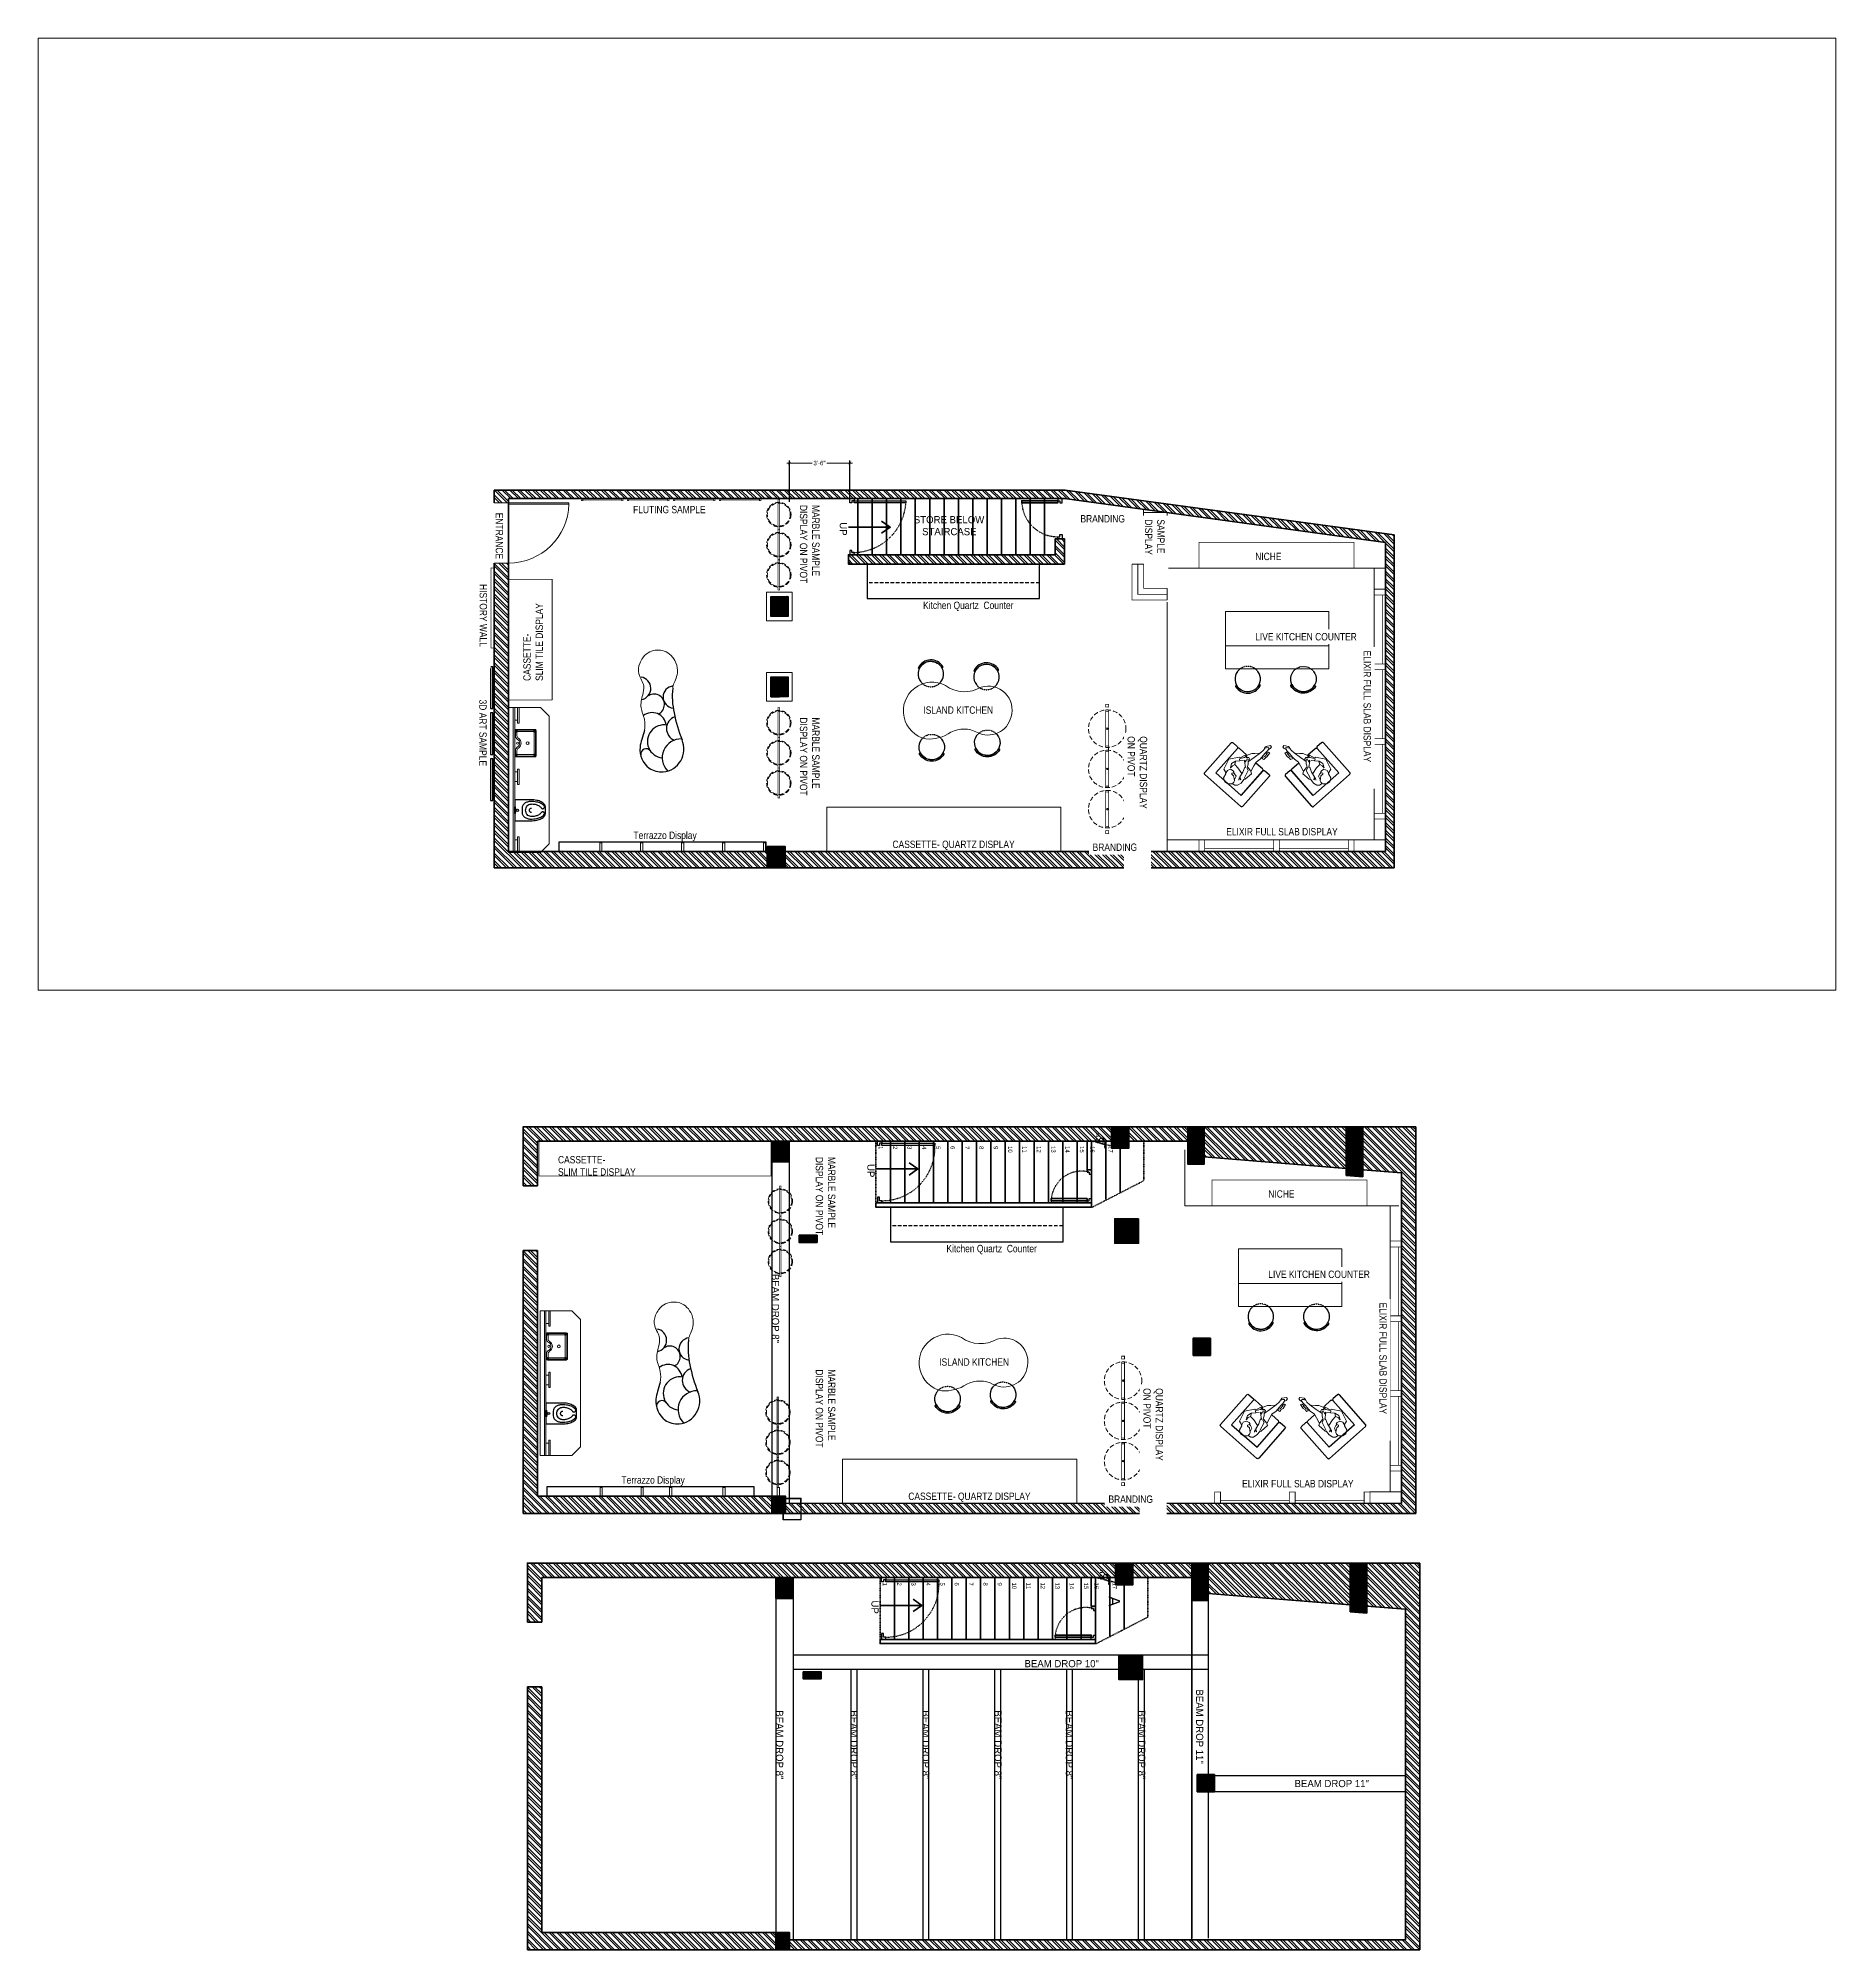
# Model space of a CAD drawing. Header units: inches. Extents: x -109431 to 29005, y -34715 to -1756.
# Drawn here: x -58476 to -57225, y -11914 to -10584 of the extents above; entities that cross this region are included whole.
import ezdxf
from ezdxf.lldxf.tags import DXFTag

# ---------------------------------------------------------------- set-up
doc = ezdxf.new("R2010")
doc.units = ezdxf.units.IN
doc.header["$LTSCALE"] = 0.05
doc.header["$MEASUREMENT"] = 0
doc.header["$PDMODE"] = 3
doc.header["$PDSIZE"] = -4
for name, pattern in [('A2-XREF-115_FURN$0$HIDDEN', [0.375, 0.25, -0.125]), ('ACAD_ISO03W100', [30, 12, -18]), ('DASHED2', [0.375, 0.25, -0.125])]:
    doc.linetypes.add(name, pattern=pattern)
doc.layers.get('Defpoints').update_dxf_attribs({"linetype": 'DASHED2'})
for name, color, linetype, lineweight in [('A-PEOPLE', 12, 'Continuous', 20), ('Electrical text & dimension', 140, 'Continuous', 9), ('FURNITURE', 1, 'Continuous', 18), ('hatch', 7, 'Continuous', 25), ('WALL', 7, 'Continuous', 35)]:
    doc.layers.add(name, color=color, linetype=linetype, lineweight=lineweight)
for name, color, linetype in [('beam', 80, 'DASHED2'), ('Column', 6, 'Continuous'), ('Dim', 4, 'Continuous'), ('Door', 3, 'Continuous'), ('Furniture text & dimension', 7, 'Continuous'), ('T-furniture', 7, 'Continuous'), ('text', 4, 'Continuous')]:
    doc.layers.add(name, color=color, linetype=linetype)
doc.styles.add('4MMOF3-8', font='ARIALN.TTF', dxfattribs={"height": 5.12})
doc.styles.add('9-128OF1-4', font='ARIALN.TTF', dxfattribs={"height": 3.0792})
doc.styles.get("Standard").update_dxf_attribs({"font": 'stylu.ttf', "height": 6})
tags = doc.linetypes.add('A2-XREF-115_FURN$0$DASHED', pattern=[0.75, 0.5, -0.25]).pattern_tags.tags
tags[6:7] = [DXFTag(74, 4), DXFTag(75, 0), DXFTag(340, '0'), DXFTag(46, 1.0), DXFTag(50, 0.0), DXFTag(44, 0.0), DXFTag(45, 0.0)]
tags[4:5] = [DXFTag(74, 4), DXFTag(75, 0), DXFTag(340, '0'), DXFTag(46, 1.0), DXFTag(50, 0.0), DXFTag(44, 0.0), DXFTag(45, 0.0)]
doc.dimstyles.new('DIM 1-4', dxfattribs={"dimtxt": 3.0792, "dimasz": 1.82, "dimexe": 1.82, "dimexo": 0, "dimgap": 0.09, "dimtad": 0, "dimzin": 0, "dimdsep": 46, "dimlunit": 4, "dimtxsty": '9-128OF1-4', "dimblk": 'ARCHTICK', "dimcen": 1.8125, "dimdle": 1.82, "dimclrd": 8, "dimclre": 8, "dimadec": 0, "dimazin": 0, "dimtfac": 1, "dimtofl": 0, "dimtmove": 0, "dimatfit": 3, "dimldrblk": 'OPEN90', "dimfxl": 1, "dimtolj": 1, "dimtzin": 0, "dimlwd": -1, "dimarcsym": 0})
doc.dimstyles.new('STANDARD$0', dxfattribs={"dimscale": 0, "dimtxt": 4, "dimasz": 0.5, "dimexe": 0, "dimexo": 0, "dimgap": 0, "dimtad": 0, "dimzin": 0, "dimdsep": 46, "dimlunit": 4, "dimtxsty": 'Standard', "dimblk": 'ARCHTICK', "dimcen": 0.09375, "dimclrd": 256, "dimclre": 8, "dimclrt": 7, "dimadec": 0, "dimazin": 0, "dimtfac": 1, "dimtofl": 0, "dimtmove": 1, "dimatfit": 3, "dimldrblk": 'OBLIQUE', "dimfxl": 0.1875, "dimtolj": 1, "dimtzin": 0, "dimlwd": -1, "dimlwe": -1, "dimarcsym": 0})
pattern_1 = [(315, (21294.252, 5374.8014), (2.65165043, 2.65165043), []), (315, (21294.252, 5373.0337), (2.65165043, 2.65165043), [])]
pattern_2 = [(315, (-53748.2443, 72921.7834), (2.65165043, 2.65165043), []), (315, (-53748.2443, 72920.0157), (2.65165043, 2.65165043), [])]
pattern_3 = [(315, (-53748.24431, 72921.78345), (0.08838834765, 0.08838834765), [])]
pattern_4 = [(315, (-53745.4152, 72618.139), (2.65165043, 2.65165043), []), (315, (-53745.4152, 72616.371), (2.65165043, 2.65165043), [])]
pattern_5 = [(315, (-53745.4152, 72618.13893), (0.08838834765, 0.08838834765), [])]

msp = doc.modelspace()

# ---------------------------------------------------------------- texts
at = {"layer": 'beam', "ltscale": 0.25, "char_height": 5, "attachment_point": 1, "rotation": 270}
for s, insert in [('BEAM DROP 8"', (-57960.69191, -11443.89906)), ('BEAM DROP 11"', (-57665.4959, -11732.99645)), ('BEAM DROP 8"', (-57957.86281, -11747.54358)), ('BEAM DROP 8"', (-57906.07985, -11747.54358)), ('BEAM DROP 8"', (-57856.09313, -11747.54358)), ('BEAM DROP 8"', (-57805.82861, -11747.54358)), ('BEAM DROP 8"', (-57756.16789, -11747.54358)), ('BEAM DROP 8"', (-57705.78699, -11747.54358))]:
    msp.add_mtext_dynamic_manual_height_columns(s, width=140.0181711, gutter_width=1, heights=[0], dxfattribs=dict(at, insert=insert))
at = {"layer": 'beam', "ltscale": 0.25, "char_height": 5, "attachment_point": 1}
for s, insert in [('BEAM DROP 10"', (-57789.91429, -11712.57696)), ('BEAM DROP 11"', (-57601.94452, -11796.01056))]:
    msp.add_mtext_dynamic_manual_height_columns(s, width=140.0181711, gutter_width=1, heights=[0], dxfattribs=dict(at, insert=insert))
at = {"layer": 'Dim', "ltscale": 0.25, "attachment_point": 1, "rotation": 270}
for s, insert, char_height in [('UP ', (-57913.52258, -10920.89871), 5), ('1 ', (-57888.39487, -11354.96189), 3), ('2 ', (-57878.39487, -11354.96189), 3), ('3 ', (-57868.39487, -11354.96189), 3), ('4 ', (-57858.33884, -11354.96189), 3), ('5 ', (-57848.39487, -11354.96189), 3), ('6 ', (-57838.39487, -11354.96189), 3), ('7 ', (-57828.39487, -11354.96189), 3), ('8 ', (-57818.39487, -11354.96189), 3), ('9 ', (-57808.39487, -11354.96189), 3), ('10 ', (-57798.33884, -11354.96189), 3), ('11 ', (-57788.39487, -11354.96189), 3), ('12 ', (-57778.39487, -11354.96189), 3), ('13 ', (-57768.33884, -11354.96189), 3), ('14 ', (-57758.39487, -11354.96189), 3), ('15', (-57748.39487, -11354.96189), 3), ('16', (-57741.10618, -11354.96189), 3), ('17 ', (-57728.39487, -11354.96189), 3), ('UP ', (-57894.29487, -11367.46189), 5), ('1 ', (-57885.56576, -11658.60642), 3), ('2 ', (-57875.56576, -11658.60642), 3), ('3 ', (-57865.56576, -11658.60642), 3), ('4 ', (-57855.50974, -11658.60642), 3), ('5 ', (-57845.56576, -11658.60642), 3), ('6 ', (-57835.56576, -11658.60642), 3), ('7 ', (-57825.56576, -11658.60642), 3), ('8 ', (-57815.56576, -11658.60642), 3), ('9 ', (-57805.56576, -11658.60642), 3), ('10 ', (-57795.50974, -11658.60642), 3), ('11 ', (-57785.56576, -11658.60642), 3), ('12 ', (-57775.56576, -11658.60642), 3), ('13 ', (-57765.50974, -11658.60642), 3), ('14 ', (-57755.56576, -11658.60642), 3), ('15', (-57745.56576, -11658.60642), 3), ('16', (-57738.27707, -11658.60642), 3), ('17 ', (-57725.56576, -11658.60642), 3), ('UP ', (-57891.46576, -11671.10642), 5)]:
    msp.add_mtext_dynamic_manual_height_columns(s, width=44, gutter_width=1, heights=[0], dxfattribs=dict(at, insert=insert, char_height=char_height))
at = {"layer": 'text', "ltscale": 50, "char_height": 5.12, "attachment_point": 4, "rotation": 270, "style": '4MMOF3-8'}
for s, insert, width in [('MARBLE SAMPLE\\PDISPLAY ON PIVOT', (-57939.46142, -10908.85219), 105.1209635), ('3D ART SAMPLE', (-58166.8914, -11044.25164), 72.3298546), ('MARBLE SAMPLE\\PDISPLAY ON PIVOT', (-57939.46142, -11056.71598), 105.1209635), ('MARBLE SAMPLE\\PDISPLAY ON PIVOT', (-57928.43742, -11362.47666), 105.1209635), ('MARBLE SAMPLE\\PDISPLAY ON PIVOT', (-57928.43742, -11510.34045), 105.1209635)]:
    msp.add_mtext(s, dxfattribs=dict(at, insert=insert, width=width))
at = {"layer": 'text', "ltscale": 0.25, "insert": (-57878.88512, -10916.58128), "char_height": 5, "attachment_point": 1}
msp.add_mtext_dynamic_manual_height_columns('\\pi11.93786;STORE BELOW \\P\\pi17.71568;STAIRCASE', width=72.9606337, gutter_width=1, heights=[0], dxfattribs=at)
at = {"layer": 'text', "ltscale": 50, "insert": (-58131.90652, -11031.29684), "char_height": 5.12, "attachment_point": 4, "rotation": 90, "style": '4MMOF3-8'}
msp.add_mtext_dynamic_manual_height_columns('CASSETTE- \\PSLIM TILE DISPLAY', width=127.679357, gutter_width=15.396, heights=[0], dxfattribs=at)
at = {"layer": 'text', "ltscale": 50, "char_height": 5.12, "width": 66.2810962, "attachment_point": 4, "style": '4MMOF3-8'}
for s, insert in [('Kitchen Quartz  Counter ', (-57860.51715, -10979.40137)), ('Terrazzo Display', (-58062.08144, -11139.4792)), ('Kitchen Quartz  Counter ', (-57844.25035, -11426.96456)), ('Terrazzo Display', (-58070.40142, -11588.04238))]:
    msp.add_mtext(s, dxfattribs=dict(at, insert=insert))
at = {"layer": 'text', "ltscale": 50, "char_height": 5.12, "attachment_point": 4, "style": '4MMOF3-8'}
for s, insert in [('CASSETTE- QUARTZ DISPLAY', (-57881.79793, -11145.69408)), ('CASSETTE- \\PSLIM TILE DISPLAY', (-58114.60802, -11368.72224)), ('CASSETTE- QUARTZ DISPLAY', (-57870.77393, -11599.31855))]:
    msp.add_mtext_dynamic_manual_height_columns(s, width=127.679357, gutter_width=15.396, heights=[0], dxfattribs=dict(at, insert=insert))
at = {"layer": 'text', "color": 3, "ltscale": 0.25, "insert": (-57723.33573, -11668.14004), "char_height": 8, "attachment_point": 1, "rotation": 270}
msp.add_mtext_dynamic_manual_height_columns('A', width=153.5561333, gutter_width=1, heights=[0], dxfattribs=at)

# ---------------------------------------------------------------- blocks, each defined once
blk = doc.blocks.new('_ArchTick')
at = {"color": 0, "const_width": 0.15}
blk.add_lwpolyline([(-0.5, -0.5), (0.5, 0.5)], dxfattribs=at)
blk = doc.blocks.new('A$7E7C19E2B201E1')
at = {"color": 11}
blk.add_lwpolyline([(-219, -370, 0.428876), (-236, -397, 0.57735), (245, -381, 0.536088), (227, -355, -0.615882)], format="xyb", close=True, dxfattribs=at)
at = {"color": 6}
blk.add_arc((0, -250), 250, 142.6792, 37.3208, dxfattribs=at)
at = {"color": 1, "linetype": 'ACAD_ISO03W100', "ltscale": 3}
blk.add_arc((0, -250), 250, 37.3028, 142.6972, dxfattribs=at)
blk = doc.blocks.new('A$C9f012d1b')
at = {"layer": 'A-PEOPLE', "color": 1, "lineweight": 0}
blk.add_lwpolyline([(736, 178), (755, 204), (786, 212), (795, 233), (715, 244), (669, 233), (639, 235), (631, 208), (637, 180), (597, 183), (509, 162), (437, 176), (326, 204), (305, 239), (156, 220), (137, 204), (59, 210), (-10, 187), (-44, 153), (-53, 99), (-65, 96), (-111, 42), (-120, -21), (-78, -82), (0, -99), (15, -116), (40, -183), (227, -232), (378, -120), (370, -103), (473, -63), (471, -51), (572, 4), (610, 46), (667, 101), (683, 113), (755, 119), (784, 115), (805, 109), (837, 111), (900, 159), (892, 191), (858, 191), (822, 178), (786, 183)], close=True, dxfattribs=at)
for points in [[(4, -108), (65, -120), (116, -91), (128, -40), (118, -7), (80, -30), (67, -19), (67, 25), (36, 65), (11, 94), (-19, 103), (-44, 101)], [(25, 82), (90, 61), (105, 14), (107, -11)], [(69, 145), (101, 122), (95, 168), (126, 122), (225, 105), (313, 71), (318, 86), (395, -5), (408, -2), (387, 23), (452, 6), (458, 23), (395, 80), (326, 115), (309, 157), (151, 197)], [(189, 107), (221, -11), (229, -91), (185, -110), (132, -110), (204, -145), (282, -122), (339, -68), (355, -91)], [(330, 193), (343, 120)], [(465, 56), (477, 40), (484, 12), (467, -9), (450, -21), (477, -26), (482, -34), (437, -45), (368, -91)], [(427, 54), (547, 82), (683, 113)], [(637, 180), (736, 178)], [(646, 193), (686, 210), (749, 210)], [(829, 174), (847, 164), (847, 151), (824, 132), (784, 111)], [(229, -91), (280, -118)], [(345, -74), (381, -23)]]:
    blk.add_lwpolyline(points, dxfattribs=at)
blk = doc.blocks.new('HINDWARE VASCA BASIN')
at = {"ltscale": 10}
for points in [[(-8.5, -15), (8.5, -15, 0.414214), (9.5, -14), (9.5, -1, 0.414214), (8.5, 0), (-8.5, 0, 0.414214), (-9.5, -1), (-9.5, -14, 0.414214)], [(5.1, -0.5), (8.5, -0.5, -0.414214), (9, -1), (9, -14, -0.414214), (8.5, -14.5), (-8.5, -14.5, -0.414214), (-9, -14), (-9, -1, -0.414214), (-8.5, -0.5), (-5.1, -0.5, -0.233404), (-2.6, -2, 0.262849), (0, -3.5, 0.262849), (2.6, -2, -0.233404)]]:
    blk.add_lwpolyline(points, format="xyb", close=True, dxfattribs=at)
at = {"color": 9, "ltscale": 10}
for points in [[(-9, -1), (-8, -2)], [(-9, -14), (-8, -13)], [(-8.5, -0.5), (-7.5, -1.5)], [(8.5, -0.5), (7.5, -1.5)], [(9, -1), (8, -2)], [(9, -14), (8, -13)], [(-8.5, -14.5), (-7.5, -13.5)], [(8.5, -14.5), (7.5, -13.5)]]:
    blk.add_lwpolyline(points, dxfattribs=at)
blk.add_lwpolyline([(5.2, -1.5), (7.5, -1.5, -0.414214), (8, -2), (8, -13, -0.414214), (7.5, -13.5), (-7.5, -13.5, -0.414214), (-8, -13), (-8, -2, -0.414214), (-7.5, -1.5), (-5.2, -1.5, -0.227834), (-3.4, -2.6, 0.262027), (0, -4.5, 0.262027), (3.4, -2.6, -0.227834)], format="xyb", close=True, dxfattribs=at)
at = {"ltscale": 10}
for centre, radius in [((0, -9), 1), ((0, -2), 0.75)]:
    blk.add_circle(centre, radius, dxfattribs=at)
blk = doc.blocks.new('A$C26633AF0')
at = {"layer": 'T-furniture', "color": 11}
blk.add_lwpolyline([(0, 10.5, 0.049648), (0.4, 6.2, 0.06346), (1.5, 3.1, 0.103485), (3.4, 0.6, 0.178458), (5.1, 0), (9.9, 0, 0.178458), (11.6, 0.6, 0.103485), (13.5, 3.1, 0.06346), (14.6, 6.2, 0.049648), (15, 10.5), (15, 22), (0, 22)], format="xyb", close=True, dxfattribs=at)
at = {"layer": 'T-furniture', "color": 1}
blk.add_lwpolyline([(10.6, 0.9, 0.103485), (12.4, 3.3, 0.06346), (13.4, 6.3, 0.049648), (13.8, 10.5, 0.075858), (13.4, 12.9, 0.086069), (12.4, 14.9, 0.105985), (10.9, 16.3, 0.126201), (9.1, 16.7), (5.9, 16.7, 0.126201), (4.1, 16.3, 0.105985), (2.6, 14.9, 0.086069), (1.6, 12.9, 0.075858), (1.2, 10.5, 0.049648), (1.6, 6.3, 0.06346), (2.6, 3.3, 0.103485), (4.4, 0.9, 0.097511), (4.9, 0.7, 0.09808), (5.4, 0.7, 0.098895), (5.8, 0.9, 0.099479), (6.2, 1.3, 0.099479), (6.4, 1.7, 0.098895), (6.4, 2.2, 0.09808), (6.2, 2.7, 0.097511), (5.8, 3, -0.102445), (4.4, 4.6, -0.077884), (3.4, 6.7, -0.065096), (3, 9.5, -0.024284), (3.1, 10.5, -0.115331), (3.4, 11.9, -0.103946), (4.4, 13.1, -0.091071), (5.8, 13.9, -0.083675), (7.5, 14.2, -0.083675), (9.2, 13.9, -0.091071), (10.6, 13.1, -0.103946), (11.6, 11.9, -0.115331), (11.9, 10.5, -0.024284), (12, 9.5, -0.065096), (11.6, 6.7, -0.077884), (10.6, 4.6, -0.102445), (9.2, 3, 0.097511), (8.8, 2.7, 0.09808), (8.6, 2.2, 0.098895), (8.6, 1.7, 0.099479), (8.8, 1.3, 0.099479), (9.2, 0.9, 0.098895), (9.6, 0.7, 0.09808), (10.1, 0.7, 0.097511)], format="xyb", close=True, dxfattribs=at)
at = {"layer": 'T-furniture', "color": 1, "ltscale": 2}
for points in [[(5.1, 21.7), (5.1, 22), (9.9, 22), (9.9, 21.7)], [(6.1, 21.4), (6.1, 21.7), (8.7, 21.7), (8.7, 21.4)]]:
    blk.add_lwpolyline(points, close=True, dxfattribs=at)
at = {"layer": 'T-furniture', "color": 1}
blk.add_lwpolyline([(5.9, 10, -0.111064), (6, 10.6, -0.102841), (6.3, 11, -0.093011), (6.9, 11.4, -0.087082), (7.5, 11.5, -0.087082), (8.1, 11.4, -0.093011), (8.7, 11, -0.102841), (9, 10.6, -0.111064), (9.1, 10, -0.111064)], format="xyb", dxfattribs=at)
blk.add_circle((7.5, 20.1), 0.816, dxfattribs=at)
at = {"layer": 'T-furniture', "color": 1, "ltscale": 2}
blk.add_arc((7.4, 24.6), 3.39, 247.5212, 292.4788, dxfattribs=at)
blk = doc.blocks.new('tbz')
at = {"layer": 'FURNITURE', "ltscale": 50}
for p, q in [((13360.3, -28365.2), (13360.3, -28346.2)), ((13461, -28347.2), (13360.3, -28347.2)), ((13360.3, -28347.2), (13360.3, -28349.2)), ((13360.3, -28349.2), (13371, -28349.2)), ((13371, -28350.2), (13360.3, -28350.2)), ((13369, -28349.2), (13369, -28347.2)), ((13371, -28350.2), (13371, -28349.2)), ((13403, -28350.2), (13403, -28349.2)), ((13403, -28349.2), (13413.7, -28349.2)), ((13413.7, -28350.2), (13403, -28350.2)), ((13405, -28349.2), (13405, -28347.2)), ((13451.7, -28347.2), (13411.7, -28347.2)), ((13411.7, -28349.2), (13411.7, -28347.2)), ((13413.7, -28350.2), (13413.7, -28349.2)), ((13450.3, -28350.2), (13450.3, -28349.2)), ((13461, -28349.2), (13450.3, -28349.2)), ((13450.3, -28350.2), (13461, -28350.2)), ((13452.3, -28349.2), (13452.3, -28347.2)), ((13461, -28346.2), (13461, -28365.2)), ((13366.3, -28371.2), (13360.3, -28365.2)), ((13455, -28371.2), (13461, -28365.2)), ((13455, -28371.2), (13366.3, -28371.2)), ((13455, -28371.2), (13366.3, -28371.2))]:
    blk.add_line(p, q, dxfattribs=at)
for points in [[(13456.3, -28343.2), (13360.3, -28343.2)], [(13461, -28346.2), (13360.3, -28346.2)]]:
    blk.add_lwpolyline(points, dxfattribs=at)
blk.add_lwpolyline([(13461, -28343.2), (13360.3, -28343.2), (13360.3, -28346.2), (13461, -28346.2)], close=True, dxfattribs=at)
at = {"layer": 'FURNITURE', "ltscale": 50, "xscale": -1}
blk.add_blockref('HINDWARE VASCA BASIN', (13385, -28347.2), dxfattribs=at)
at = {"layer": 'FURNITURE', "ltscale": 50, "xscale": -0.9718137791682759, "yscale": 0.9718137791682759, "zscale": 0.9718137791682759}
blk.add_blockref('A$C26633AF0', (13439, -28368.6), dxfattribs=at)
blk = doc.blocks.new('*D157')
at = {"layer": 'Defpoints', "color": 0, "ltscale": 50, "transparency": 16777216}
for p in [(-57911.5, -10879.7), (-57911.5, -10904.5), (-57953.6, -10906.6)]:
    blk.add_point(p, dxfattribs=at)
at = {"layer": 'FURNITURE', "color": 8, "linetype": 'ACAD_ISO03W100', "ltscale": 50, "transparency": 16777216}
for p, q in [((-57955.4, -10879.7), (-57936, -10879.7)), ((-57909.7, -10879.7), (-57929.1, -10879.7))]:
    blk.add_line(p, q, dxfattribs=at)
at = {"layer": 'FURNITURE', "color": 8, "linetype": 'ACAD_ISO03W100', "lineweight": -2, "ltscale": 50, "transparency": 16777216}
for p, q in [((-57953.6, -10906.6), (-57953.6, -10877.9)), ((-57911.5, -10904.5), (-57911.5, -10877.9))]:
    blk.add_line(p, q, dxfattribs=at)
at = {"layer": 'FURNITURE', "color": 8, "ltscale": 50, "transparency": 16777216, "xscale": 1.82, "yscale": 1.82, "zscale": 1.82, "rotation": 180}
blk.add_blockref('_ArchTick', (-57953.6, -10879.7), dxfattribs=at)
at = {"layer": 'FURNITURE', "color": 8, "ltscale": 50, "transparency": 16777216, "xscale": 1.82, "yscale": 1.82, "zscale": 1.82}
blk.add_blockref('_ArchTick', (-57911.5, -10879.7), dxfattribs=at)
at = {"layer": 'FURNITURE', "color": 0, "ltscale": 50, "transparency": 16777216, "insert": (-57932.6, -10879.7), "char_height": 3.08, "attachment_point": 5, "style": '9-128OF1-4', "bg_fill": 3, "box_fill_scale": 1.25, "bg_fill_color": 256, "bg_fill_true_color": 13158600, "bg_fill_transparency": 0}
blk.add_mtext('\\A1;3\'-6"', dxfattribs=at)
blk = doc.blocks.new('_Open90')
at = {"color": 0, "linetype": 'ByBlock', "lineweight": -2}
for p, q in [((0, 0), (-1, 0)), ((-0.5, 0.5), (0, 0)), ((0, 0), (-0.5, -0.5))]:
    blk.add_line(p, q, dxfattribs=at)
blk = doc.blocks.new('*D276')
at = {"layer": 'Defpoints', "color": 0, "ltscale": 0.25, "transparency": 16777216}
for p in [(-57734.1, -11351.5), (-57729.3, -11351.5), (-57729.3, -11356.5)]:
    blk.add_point(p, dxfattribs=at)
at = {"layer": 'Dim', "linetype": 'ACAD_ISO03W100', "ltscale": 0.25, "transparency": 16777216}
for p, q in [((-57734.1, -11354), (-57737.2, -11353.1)), ((-57734.1, -11356.5), (-57734.1, -11351.5))]:
    blk.add_line(p, q, dxfattribs=at)
at = {"layer": 'Dim', "color": 8, "linetype": 'ACAD_ISO03W100', "ltscale": 0.25, "transparency": 16777216}
for p, q in [((-57733.9, -11351.5), (-57734.1, -11351.5)), ((-57733.9, -11356.5), (-57734.1, -11356.5))]:
    blk.add_line(p, q, dxfattribs=at)
at = {"layer": 'Dim', "ltscale": 0.25, "transparency": 16777216, "xscale": 0.5, "yscale": 0.5, "zscale": 0.5}
for p, rotation in [((-57734.1, -11351.5), 90), ((-57734.1, -11356.5), 270)]:
    blk.add_blockref('_ArchTick', p, dxfattribs=dict(at, rotation=rotation))
at = {"layer": 'Dim', "color": 7, "ltscale": 0.25, "transparency": 16777216, "insert": (-57737.2, -11349.5), "char_height": 6, "attachment_point": 5, "rotation": 90}
blk.add_mtext('\\A1;5"', dxfattribs=at)
blk = doc.blocks.new('_OBLIQUE')
at = {"color": 0, "linetype": 'ByBlock'}
blk.add_line((-0.5, -0.5), (0.5, 0.5), dxfattribs=at)
blk = doc.blocks.new('*D278')
at = {"layer": 'Defpoints', "color": 0, "ltscale": 0.25, "transparency": 16777216}
for p in [(-57731.3, -11655.2), (-57726.5, -11655.2), (-57726.5, -11660.2)]:
    blk.add_point(p, dxfattribs=at)
at = {"layer": 'Dim', "linetype": 'ACAD_ISO03W100', "ltscale": 0.25, "transparency": 16777216}
for p, q in [((-57731.3, -11657.7), (-57734.4, -11656.7)), ((-57731.3, -11660.2), (-57731.3, -11655.2))]:
    blk.add_line(p, q, dxfattribs=at)
at = {"layer": 'Dim', "color": 8, "linetype": 'ACAD_ISO03W100', "ltscale": 0.25, "transparency": 16777216}
for p, q in [((-57731.1, -11655.2), (-57731.3, -11655.2)), ((-57731.1, -11660.2), (-57731.3, -11660.2))]:
    blk.add_line(p, q, dxfattribs=at)
at = {"layer": 'Dim', "ltscale": 0.25, "transparency": 16777216, "xscale": 0.5, "yscale": 0.5, "zscale": 0.5}
for p, rotation in [((-57731.3, -11655.2), 90), ((-57731.3, -11660.2), 270)]:
    blk.add_blockref('_ArchTick', p, dxfattribs=dict(at, rotation=rotation))
at = {"layer": 'Dim', "color": 7, "ltscale": 0.25, "transparency": 16777216, "insert": (-57734.4, -11653.1), "char_height": 6, "attachment_point": 5, "rotation": 90}
blk.add_mtext('\\A1;5"', dxfattribs=at)

# ---------------------------------------------------------------- dimensions: what is measured, and where the dimension line sits
at = {"layer": 'Dim', "ltscale": 0.25}
for base, p1, p2, picture, middle in [((-57734.10179, -11351.5168), (-57729.29678, -11356.5168), (-57729.29678, -11351.5168), '*D276', (-57737.23137, -11353.07793)), ((-57731.27269, -11655.16132), (-57726.46767, -11660.16132), (-57726.46767, -11655.16132), '*D278', (-57734.40226, -11656.72245))]:
    dim = msp.add_linear_dim(base=base, p1=p1, p2=p2, angle=270, dimstyle='STANDARD$0', override={"dimscale": 1, "dimfxlon": 1}, dxfattribs=at)
    dim.commit()
    dim.dimension.update_dxf_attribs({"geometry": picture, "text_midpoint": middle})

# ---------------------------------------------------------------- hatches: boundary and pattern name
at = {"layer": 'Column', "ltscale": 0.25}
h = msp.add_hatch(dxfattribs=at)
h.set_pattern_fill('ANSI38', color=256, scale=8, angle=-90)
h.set_pattern_definition([(315, (-53763.0245, 69625.1404), (0.707106781, 0.707106781), []), (45, (-53763.0245, 69625.1404), (0.707106781, 2.121320344), [2.5, -1.5])])
h.paths.add_polyline_path([(-57690.52449, -10949.95921), (-57690.52449, -10966.95921), (-57707.02449, -10966.95921), (-57707.02449, -10949.95921)])
h = msp.add_hatch(dxfattribs=at)
h.set_pattern_fill('ANSI31', color=256, scale=5, angle=-90)
h.set_pattern_definition([(315, (-53772.5245, 69632.64595), (0.4419417382, 0.4419417382), [])])
h.paths.add_polyline_path([(-57956.52449, -11146.45361), (-57956.52449, -11161.45361), (-57969.02449, -11161.45361), (-57969.02449, -11146.45361)])
h.paths.add_polyline_path([(-57954.52449, -11028.45361), (-57954.52449, -11042.45361), (-57966.52449, -11042.45361), (-57966.52449, -11028.45361)])
h.paths.add_polyline_path([(-57954.52449, -10972.45361), (-57954.52449, -10986.45361), (-57966.52449, -10986.45361), (-57966.52449, -10972.45361)])
h = msp.add_hatch(dxfattribs=at)
h.set_pattern_fill('ANSI31', color=1, angle=270)
h.set_pattern_definition(pattern_3)
h.paths.add_polyline_path([(-57717.29678, -11356.5168), (-57717.29678, -11341.5168), (-57729.29678, -11341.5168), (-57729.29678, -11356.5168)])
h = msp.add_hatch(dxfattribs=at)
h.set_pattern_fill('ANSI31', color=1, angle=270)
h.set_pattern_definition(pattern_3)
h.paths.add_polyline_path([(-57664.79678, -11367.5168), (-57664.79678, -11341.5168), (-57676.29678, -11341.5168), (-57676.29678, -11367.5168)])
h = msp.add_hatch(dxfattribs=at)
h.set_pattern_fill('ANSI31', color=1, angle=270)
h.set_pattern_definition(pattern_3)
h.paths.add_polyline_path([(-57554.50048, -11376.40283), (-57554.50048, -11341.5168), (-57566.00048, -11341.5168), (-57566.00048, -11375.47633)])
at = {"layer": 'Column', "ltscale": 0.25, "true_color": 0xf8991e}
h = msp.add_hatch(dxfattribs=at)
h.set_pattern_fill('ANSI31', color=30, angle=270)
h.set_pattern_definition(pattern_3)
h.paths.add_polyline_path([(-57953.79678, -11366.0168), (-57953.79678, -11351.5168), (-57965.79678, -11351.5168), (-57965.79678, -11366.0168)])
h = msp.add_hatch(dxfattribs=at)
h.set_pattern_fill('ANSI31', color=30, angle=270)
h.set_pattern_definition(pattern_3)
h.paths.add_polyline_path([(-57713.29681, -11422.5168), (-57713.29678, -11415.5168), (-57727.04678, -11415.5168), (-57727.04678, -11422.5168)])
h.paths.add_polyline_path([(-57710.54678, -11422.5168), (-57710.54678, -11415.5168), (-57713.29678, -11415.5168), (-57713.29681, -11422.5168)])
h.paths.add_polyline_path([(-57713.29678, -11415.5168), (-57710.54678, -11415.5168), (-57710.54678, -11405.5168), (-57727.04678, -11405.5168), (-57727.04678, -11415.5168)])
h = msp.add_hatch(dxfattribs=at)
h.set_pattern_fill('ANSI31', color=30, angle=270)
h.set_pattern_definition(pattern_3)
h.paths.add_polyline_path([(-57934.29678, -11422.0168), (-57934.29678, -11417.0168), (-57946.79678, -11417.0168), (-57946.79678, -11422.0168)])
at = {"layer": 'Column', "ltscale": 0.25}
h = msp.add_hatch(dxfattribs=at)
h.set_pattern_fill('ANSI31', color=1, angle=270)
h.set_pattern_definition(pattern_3)
h.paths.add_polyline_path([(-57664.8, -11500.57809), (-57664.8, -11488.57809), (-57672.50048, -11488.57809), (-57672.50048, -11500.57809)])
h.paths.add_polyline_path([(-57660.50048, -11500.57809), (-57660.50048, -11489.57809), (-57664.8, -11489.57809), (-57664.8, -11500.57809)])
h.paths.add_polyline_path([(-57660.50048, -11489.57809), (-57660.50048, -11488.57809), (-57664.8, -11488.57809), (-57664.8, -11489.57809)])
h = msp.add_hatch(dxfattribs=at)
h.set_pattern_fill('ANSI31', color=1, angle=270)
h.set_pattern_definition(pattern_3)
h.paths.add_polyline_path([(-57956.29721, -11610.5168), (-57956.29721, -11598.5168), (-57965.83072, -11598.5168), (-57965.83072, -11610.5168)])
h = msp.add_hatch(dxfattribs=at)
h.set_pattern_fill('ANSI31', color=1, angle=270)
h.set_pattern_definition(pattern_5)
h.paths.add_polyline_path([(-57661.96767, -11671.16132), (-57661.96767, -11645.16132), (-57673.46767, -11645.16132), (-57673.46767, -11671.16132)])
h = msp.add_hatch(dxfattribs=at)
h.set_pattern_fill('ANSI31', color=1, angle=270)
h.set_pattern_definition(pattern_5)
h.paths.add_polyline_path([(-57551.67137, -11680.04735), (-57551.67137, -11645.16132), (-57563.17137, -11645.16132), (-57563.17137, -11679.12085)])
at = {"layer": 'Column', "ltscale": 0.25, "true_color": 0xf8991e}
h = msp.add_hatch(dxfattribs=at)
h.set_pattern_fill('ANSI31', color=30, angle=270)
h.set_pattern_definition(pattern_5)
h.paths.add_polyline_path([(-57950.96767, -11669.66132), (-57950.96767, -11655.16132), (-57962.96767, -11655.16132), (-57962.96767, -11669.66132)])
h = msp.add_hatch(dxfattribs=at)
h.set_pattern_fill('ANSI31', color=30, angle=270)
h.set_pattern_definition(pattern_5)
h.paths.add_polyline_path([(-57710.4677, -11726.16132), (-57710.46767, -11719.16132), (-57724.21767, -11719.16132), (-57724.21767, -11726.16132)])
h.paths.add_polyline_path([(-57707.71767, -11726.16132), (-57707.71767, -11719.16132), (-57710.46767, -11719.16132), (-57710.4677, -11726.16132)])
h.paths.add_polyline_path([(-57710.46767, -11719.16132), (-57707.71767, -11719.16132), (-57707.71767, -11709.16132), (-57724.21767, -11709.16132), (-57724.21767, -11719.16132)])
h = msp.add_hatch(dxfattribs=at)
h.set_pattern_fill('ANSI31', color=30, angle=270)
h.set_pattern_definition(pattern_5)
h.paths.add_polyline_path([(-57931.46767, -11725.66132), (-57931.46767, -11720.66132), (-57943.96767, -11720.66132), (-57943.96767, -11725.66132)])
at = {"layer": 'Column', "ltscale": 0.25}
h = msp.add_hatch(dxfattribs=at)
h.set_pattern_fill('ANSI31', color=1, angle=270)
h.set_pattern_definition(pattern_5)
h.paths.add_polyline_path([(-57661.97089, -11804.22261), (-57661.97089, -11792.22261), (-57669.67137, -11792.22261), (-57669.67137, -11804.22261)])
h.paths.add_polyline_path([(-57657.67137, -11804.22261), (-57657.67137, -11793.22261), (-57661.97089, -11793.22261), (-57661.97089, -11804.22261)])
h.paths.add_polyline_path([(-57657.67137, -11793.22261), (-57657.67137, -11792.22261), (-57661.97089, -11792.22261), (-57661.97089, -11793.22261)])
h = msp.add_hatch(dxfattribs=at)
h.set_pattern_fill('ANSI31', color=1, angle=270)
h.set_pattern_definition(pattern_5)
h.paths.add_polyline_path([(-57953.4681, -11914.16132), (-57953.4681, -11902.16132), (-57963.00161, -11902.16132), (-57963.00161, -11914.16132)])
at = {"layer": 'hatch', "ltscale": 0.25}
h = msp.add_hatch(dxfattribs=at)
h.set_pattern_fill('ANSI32', color=8, scale=10, angle=-90)
h.set_pattern_definition(pattern_1)
h.paths.add_polyline_path([(-57969.02449, -11149.95361), (-58149.02449, -11149.95361), (-58149.02449, -10949.28773), (-58159.02449, -10949.28773), (-58159.02449, -11161.45361), (-57969.02449, -11161.45361)])
h.paths.add_polyline_path([(-57969.02449, -10898.45361), (-58159.02449, -10898.45361), (-58159.02449, -10907.28773), (-58149.02449, -10907.28773), (-58149.02449, -10904.45361), (-57969.02449, -10904.45361)])
h = msp.add_hatch(dxfattribs=at)
h.set_pattern_fill('ANSI32', color=8, scale=10, angle=-90)
h.set_pattern_definition(pattern_1)
h.paths.add_polyline_path([(-57532.52449, -11161.45361), (-57532.52449, -10929.71679), (-57761.61698, -10898.45361), (-57969.02449, -10898.45361), (-57969.02449, -10904.45361), (-57960.52449, -10904.45361), (-57762.02449, -10904.45361), (-57538.52449, -10934.95361), (-57538.52449, -11149.95361), (-57956.52449, -11149.95361), (-57956.52449, -11161.45361)])
h = msp.add_hatch(dxfattribs=at)
h.set_pattern_fill('ANSI32', color=8, scale=10, angle=-90)
h.set_pattern_definition(pattern_1)
h.paths.add_polyline_path([(-57762.02449, -10943.45361), (-57762.02449, -10932.45361), (-57768.52449, -10932.45361), (-57768.52449, -10943.45361), (-57912.52449, -10943.45361), (-57912.52449, -10949.95361), (-57762.02449, -10949.95361)])
h = msp.add_hatch(dxfattribs=at)
h.set_pattern_fill('ANSI32', color=8, scale=10, angle=270)
h.set_pattern_definition(pattern_2)
h.paths.add_polyline_path([(-57965.79678, -11351.5168), (-57965.79678, -11341.5168), (-58138.79678, -11341.5168), (-58138.79678, -11382.5168), (-58128.79678, -11382.5168), (-58128.79678, -11351.5168)])
h = msp.add_hatch(dxfattribs=at)
h.set_pattern_fill('ANSI32', color=8, scale=10, angle=270)
h.set_pattern_definition(pattern_2)
h.paths.add_polyline_path([(-57953.79678, -11351.5168), (-57953.79678, -11341.5168), (-57965.79678, -11341.5168), (-57965.79678, -11351.5168)])
h = msp.add_hatch(dxfattribs=at)
h.set_pattern_fill('ANSI32', color=8, scale=10, angle=270)
h.set_pattern_definition(pattern_2)
h.paths.add_polyline_path([(-57527.50048, -11373.57809), (-57527.50048, -11603.57809), (-57956.29721, -11603.5168), (-57956.29721, -11610.5168), (-57517.50048, -11610.5168), (-57517.50048, -11341.5168), (-57700.27802, -11341.5168), (-57700.27802, -11351.5168), (-57676.29678, -11351.5168), (-57664.79678, -11351.5168), (-57664.79678, -11362.5168), (-57566.00048, -11370.47633), (-57554.50048, -11371.40283)])
h.paths.add_polyline_path([(-57554.91492, -11370.37213), (-57554.91492, -11377.46354), (-57546.67208, -11377.46354), (-57546.67208, -11370.37213)], flags=24)
h = msp.add_hatch(dxfattribs=at)
h.set_pattern_fill('ANSI32', color=8, scale=10, angle=270)
h.set_pattern_definition(pattern_2)
h.paths.add_polyline_path([(-57757.58671, -11351.5168), (-57757.58671, -11341.5168), (-57893.29678, -11341.5168), (-57934.79678, -11341.5168), (-57953.79678, -11341.5168), (-57953.79678, -11351.5168), (-57934.79678, -11351.5168), (-57893.29678, -11351.5168)])
h = msp.add_hatch(dxfattribs=at)
h.set_pattern_fill('ANSI32', color=8, scale=10, angle=270)
h.set_pattern_definition(pattern_2)
h.paths.add_polyline_path([(-57717.29678, -11356.5168), (-57717.29678, -11351.5168), (-57700.27802, -11351.5168), (-57700.27802, -11341.5168), (-57757.58671, -11341.5168), (-57757.58671, -11351.5168), (-57743.29678, -11351.5168), (-57729.29678, -11351.5168), (-57729.29678, -11356.5168)])
h = msp.add_hatch(dxfattribs=at)
h.set_pattern_fill('ANSI32', color=8, scale=10, angle=270)
h.set_pattern_definition(pattern_2)
h.paths.add_polyline_path([(-57965.83072, -11610.5168), (-57965.83072, -11598.5168), (-58128.79678, -11598.5168), (-58128.79678, -11427.5168), (-58138.79678, -11427.5168), (-58138.79678, -11610.5168)])
h = msp.add_hatch(dxfattribs=at)
h.set_pattern_fill('ANSI32', color=8, scale=10, angle=270)
h.set_pattern_definition(pattern_4)
h.paths.add_polyline_path([(-57962.96767, -11655.16132), (-57962.96767, -11645.16132), (-58135.96767, -11645.16132), (-58135.96767, -11686.16132), (-58125.96767, -11686.16132), (-58125.96767, -11655.16132)])
h = msp.add_hatch(dxfattribs=at)
h.set_pattern_fill('ANSI32', color=8, scale=10, angle=270)
h.set_pattern_definition(pattern_4)
h.paths.add_polyline_path([(-57950.96767, -11655.16132), (-57950.96767, -11645.16132), (-57962.96767, -11645.16132), (-57962.96767, -11655.16132)])
h = msp.add_hatch(dxfattribs=at)
h.set_pattern_fill('ANSI32', color=8, scale=10, angle=270)
h.set_pattern_definition(pattern_4)
h.paths.add_polyline_path([(-57754.75761, -11655.16132), (-57754.75761, -11645.16132), (-57890.46767, -11645.16132), (-57931.96767, -11645.16132), (-57950.96767, -11645.16132), (-57950.96767, -11655.16132), (-57931.96767, -11655.16132), (-57890.46767, -11655.16132)])
h = msp.add_hatch(dxfattribs=at)
h.set_pattern_fill('ANSI32', color=8, scale=10, angle=270)
h.set_pattern_definition(pattern_4)
h.paths.add_polyline_path([(-57963.00161, -11914.16132), (-57963.00161, -11902.16132), (-58125.96767, -11902.16132), (-58125.96767, -11731.16132), (-58135.96767, -11731.16132), (-58135.96767, -11914.16132)])

# ---------------------------------------------------------------- linework, layer by layer
at = {"color": 11}
for points in [[(-57664.43414, -11095.01167), (-57646.15883, -11074.38374, -0.4142135624), (-57644.76943, -11074.29972), (-57641.82258, -11076.91047, -0.4142135624), (-57641.73856, -11078.29988), (-57656.75042, -11095.24425), (-57639.05476, -11110.92171), (-57624.0429, -11093.97734, -0.4142135624), (-57622.6535, -11093.89332), (-57619.70665, -11096.50407, -0.4142135624), (-57619.62263, -11097.89348), (-57637.89794, -11118.52141, -0.4142135624), (-57639.28734, -11118.60543), (-57664.35012, -11096.40107, -0.4142135624)], [(-57563.51866, -11095.01167), (-57581.79397, -11074.38374, 0.4142135624), (-57583.18337, -11074.29972), (-57586.13022, -11076.91047, 0.4142135624), (-57586.21424, -11078.29988), (-57571.20238, -11095.24425), (-57588.89804, -11110.92171), (-57603.9099, -11093.97734, 0.4142135624), (-57605.2993, -11093.89332), (-57608.24615, -11096.50407, 0.4142135624), (-57608.33017, -11097.89348), (-57590.05486, -11118.52141, 0.4142135624), (-57588.66546, -11118.60543), (-57563.60268, -11096.40107, 0.4142135624)], [(-57653.41013, -11548.63614), (-57635.13482, -11528.00821, -0.4142135624), (-57633.74542, -11527.92419), (-57630.79857, -11530.53495, -0.4142135624), (-57630.71455, -11531.92435), (-57645.72641, -11548.86872), (-57628.03076, -11564.54618), (-57613.01889, -11547.60181, -0.4142135624), (-57611.62949, -11547.51779), (-57608.68265, -11550.12855, -0.4142135624), (-57608.59862, -11551.51795), (-57626.87393, -11572.14588, -0.4142135624), (-57628.26333, -11572.2299), (-57653.32611, -11550.02554, -0.4142135624)], [(-57552.49465, -11548.63614), (-57570.76996, -11528.00821, 0.4142135624), (-57572.15937, -11527.92419), (-57575.10621, -11530.53495, 0.4142135624), (-57575.19023, -11531.92435), (-57560.17837, -11548.86872), (-57577.87403, -11564.54618), (-57592.88589, -11547.60181, 0.4142135624), (-57594.27529, -11547.51779), (-57597.22214, -11550.12855, 0.4142135624), (-57597.30616, -11551.51795), (-57579.03085, -11572.14588, 0.4142135624), (-57577.64145, -11572.2299), (-57552.57868, -11550.02554, 0.4142135624)]]:
    msp.add_lwpolyline(points, format="xyb", close=True, dxfattribs=at)
at = {"color": 6}
for points in [[(-57635.29371, -11082.69472), (-57640.34916, -11078.21585, 0.4142135624), (-57641.73856, -11078.29988), (-57656.75042, -11095.24425), (-57639.06934, -11110.9088), (-57624.05747, -11093.96443, 0.4142135624), (-57624.1415, -11092.57503), (-57628.81911, -11088.4309)], [(-57592.65909, -11082.69472), (-57587.60364, -11078.21585, -0.4142135624), (-57586.21424, -11078.29988), (-57571.20238, -11095.24425), (-57588.88346, -11110.9088), (-57603.89533, -11093.96443, -0.4142135624), (-57603.8113, -11092.57503), (-57599.13369, -11088.4309)], [(-57624.26971, -11536.31919), (-57629.32515, -11531.84033, 0.4142135624), (-57630.71455, -11531.92435), (-57645.72641, -11548.86872), (-57628.04533, -11564.53327), (-57613.03347, -11547.5889, 0.4142135624), (-57613.11749, -11546.1995), (-57617.7951, -11542.05537)], [(-57581.63508, -11536.31919), (-57576.57964, -11531.84033, -0.4142135624), (-57575.19023, -11531.92435), (-57560.17837, -11548.86872), (-57577.85946, -11564.53327), (-57592.87132, -11547.5889, -0.4142135624), (-57592.7873, -11546.1995), (-57588.10968, -11542.05537)]]:
    msp.add_lwpolyline(points, format="xyb", dxfattribs=at)
at = {"color": 244, "lineweight": 30, "ltscale": 50, "true_color": 0x991b1e}
for centre, radius, start, end in [((-58057.96556, -11036.47948), 7.9465, 280.90039772, 81.90428503), ((-58033.70907, -11042.511), 7.74125, 95.76788184, 264.32778076), ((-57976.7034, -11041.81607), 58.35224, 174.7125367, 191.52986751), ((-58047.77993, -11047.71402), 7.25568, 294.50387223, 127.97352409), ((-57985.89487, -11089.91361), 72.66532, 160.57748444, 165.74235117), ((-58049.10949, -11063.20775), 9.89371, 6.92579636, 128.02881407), ((-58040.84253, -11073.44942), 11.53989, 79.90649738, 263.5789485), ((-58030.43661, -11064.40785), 8.69852, 109.24907711, 249.62967375), ((-57930.75708, -11033.11209), 105.11319, 191.17263727, 201.85793881), ((-58040.74402, -11078.76292), 16.8509, 175.09195414, 231.91624339), ((-58028.18378, -11081.23326), 29.60893, 161.86525537, 172.40765028), ((-58053.36033, -11082.19936), 3.73294, 35.29785122, 188.70555626), ((-58029.11054, -11084.65886), 13.02511, 87.54446928, 225.66581787), ((-58042.93556, -11078.70441), 15.98454, 275.45789924, 23.82938787), ((-58042.28245, -11078.3282), 16.31136, 237.11874732, 273.04774605), ((-58046.94155, -11490.10396), 7.9465, 280.90039772, 81.90428503), ((-58022.68506, -11496.13547), 7.74125, 95.76788184, 264.32778076), ((-57965.6794, -11495.44054), 58.35224, 174.7125367, 191.52986751), ((-58036.75592, -11501.33849), 7.25568, 294.50387223, 127.97352409), ((-58038.08548, -11516.83222), 9.89371, 6.92579636, 128.02881407), ((-58029.81853, -11527.07389), 11.53989, 79.90649738, 263.5789485), ((-58019.4126, -11518.03233), 8.69852, 109.24907711, 249.62967375), ((-57919.73307, -11486.73656), 105.11319, 191.17263727, 201.85793881), ((-58029.72002, -11532.38739), 16.8509, 175.09195414, 231.91624339), ((-58017.15978, -11534.85774), 29.60893, 161.86525537, 172.40765028), ((-57974.87086, -11543.53808), 72.66532, 160.57748444, 165.74235117), ((-58018.08653, -11538.28333), 13.02511, 87.54446928, 225.66581787), ((-58031.91155, -11532.32888), 15.98454, 275.45789924, 23.82938787), ((-58042.33632, -11535.82383), 3.73294, 35.29785122, 188.70555626), ((-58031.25844, -11531.95267), 16.31136, 237.11874732, 273.04774605)]:
    msp.add_arc(centre, radius, start, end, dxfattribs=at)
at = {"layer": 'beam', "linetype": 'A2-XREF-115_FURN$0$DASHED', "ltscale": 150}
for points in [[(-57965.79678, -11366.0168), (-57965.83072, -11598.5168)], [(-57953.79678, -11366.0168), (-57953.83072, -11603.51715)], [(-57962.96767, -11669.66132), (-57963.00161, -11902.16132)], [(-57950.96767, -11669.66132), (-57951.00161, -11907.16167)], [(-57673.46767, -11907.20174), (-57673.46767, -11671.16132)], [(-57673.46767, -11671.16132), (-57673.46767, -11906.08526)], [(-57661.97089, -11671.20134), (-57661.97089, -11906.12528)], [(-57662.46767, -11709.16132), (-57950.97331, -11709.16132)], [(-57662.46767, -11719.16132), (-57950.97474, -11719.16132)], [(-57910.46853, -11907.16747), (-57910.46767, -11719.16132)], [(-57906.46853, -11907.16747), (-57906.46767, -11719.16132)], [(-57860.46853, -11907.16747), (-57860.46767, -11719.16132)], [(-57856.46853, -11907.16747), (-57856.46767, -11719.16132)], [(-57810.46853, -11907.16747), (-57810.46767, -11719.16132)], [(-57806.46853, -11907.16747), (-57806.46767, -11719.16132)], [(-57760.46853, -11907.16747), (-57760.46767, -11719.16132)], [(-57756.46853, -11907.16747), (-57756.46767, -11719.16132)], [(-57710.46853, -11907.16747), (-57710.46767, -11719.16132)], [(-57706.46853, -11907.16747), (-57706.46767, -11719.16132)], [(-57524.67137, -11793.22261), (-57662.46767, -11793.22261)], [(-57524.67137, -11804.22261), (-57662.46767, -11804.22261)]]:
    msp.add_lwpolyline(points, dxfattribs=at)
at = {"layer": 'Column', "ltscale": 0.25}
for points in [[(-57690.52449, -10949.95921), (-57690.52449, -10966.95921), (-57707.02449, -10966.95921), (-57707.02449, -10949.95921)], [(-57954.52449, -10972.45361), (-57954.52449, -10986.45361), (-57966.52449, -10986.45361), (-57966.52449, -10972.45361)], [(-57954.52449, -11028.45361), (-57954.52449, -11042.45361), (-57966.52449, -11042.45361), (-57966.52449, -11028.45361)], [(-57956.52449, -11146.45361), (-57956.52449, -11161.45361), (-57969.02449, -11161.45361), (-57969.02449, -11146.45361)], [(-57945.50048, -11600.07809), (-57945.50048, -11615.07809), (-57958.00048, -11615.07809), (-57958.00048, -11600.07809)]]:
    msp.add_lwpolyline(points, close=True, dxfattribs=at)
at = {"layer": 'Door', "ltscale": 0.25}
for points in [[(-57911.516, -10907.45361), (-57911.516, -10904.45361), (-57908.516, -10904.45361), (-57908.516, -10905.95361), (-57910.016, -10905.95361), (-57910.016, -10907.45361)], [(-57872.516, -10905.95361), (-57872.516, -10907.45361), (-57908.516, -10907.45361), (-57908.516, -10905.95361)], [(-57763.77449, -10907.45361), (-57763.77449, -10904.45361), (-57766.77449, -10904.45361), (-57766.77449, -10905.95361), (-57765.27449, -10905.95361), (-57765.27449, -10907.45361)], [(-57763.77449, -10929.45361), (-57763.77449, -10932.45361), (-57766.77449, -10932.45361), (-57766.77449, -10930.95361), (-57765.27449, -10930.95361), (-57765.27449, -10929.45361)], [(-57911.516, -10940.45361), (-57911.516, -10943.45361), (-57908.516, -10943.45361), (-57908.516, -10941.95361), (-57910.016, -10941.95361), (-57910.016, -10940.45361)], [(-57892.28829, -11354.5168), (-57892.28829, -11351.5168), (-57889.28829, -11351.5168), (-57889.28829, -11353.0168), (-57890.78829, -11353.0168), (-57890.78829, -11354.5168)], [(-57852.28829, -11353.0168), (-57852.28829, -11354.5168), (-57889.28829, -11354.5168), (-57889.28829, -11353.0168)], [(-57743.29678, -11374.5168), (-57743.29678, -11371.5168), (-57746.29678, -11371.5168), (-57746.29678, -11373.0168), (-57744.79678, -11373.0168), (-57744.79678, -11374.5168)], [(-57892.28829, -11390.5168), (-57892.28829, -11394.5168), (-57889.28829, -11394.5168), (-57889.28829, -11393.0168), (-57890.78829, -11393.0168), (-57890.78829, -11390.5168)], [(-57743.29678, -11391.5168), (-57743.29678, -11394.5168), (-57746.29678, -11394.5168), (-57746.29678, -11393.0168), (-57744.79678, -11393.0168), (-57744.79678, -11391.5168)], [(-57889.45918, -11658.16132), (-57889.45918, -11655.16132), (-57886.45918, -11655.16132), (-57886.45918, -11656.66132), (-57887.95918, -11656.66132), (-57887.95918, -11658.16132)], [(-57849.45918, -11656.66132), (-57849.45918, -11658.16132), (-57886.45918, -11658.16132), (-57886.45918, -11656.66132)], [(-57740.46767, -11678.16132), (-57740.46767, -11675.16132), (-57743.46767, -11675.16132), (-57743.46767, -11676.66132), (-57741.96767, -11676.66132), (-57741.96767, -11678.16132)], [(-57889.45918, -11694.16132), (-57889.45918, -11698.16132), (-57886.45918, -11698.16132), (-57886.45918, -11696.66132), (-57887.95918, -11696.66132), (-57887.95918, -11694.16132)], [(-57740.46767, -11695.16132), (-57740.46767, -11698.16132), (-57743.46767, -11698.16132), (-57743.46767, -11696.66132), (-57741.96767, -11696.66132), (-57741.96767, -11695.16132)]]:
    msp.add_lwpolyline(points, close=True, dxfattribs=at)
at = {"layer": 'Door', "linetype": 'ACAD_ISO03W100', "ltscale": 0.25}
for centre, radius, start, end in [((-57909.28677, -10905.06955), 36.84797, 268.86602173, 356.29037909), ((-57766.93686, -10906.09094), 24.87498, 183.14028781, 273.83188395), ((-57889.34751, -11355.90933), 37.10751, 270.09143649, 2.92343502), ((-57750.0803, -11393.72667), 21.33126, 75.65918756, 182.12277669), ((-57886.5184, -11659.55386), 37.10751, 270.09143649, 2.92343502), ((-57747.25119, -11697.37119), 21.33126, 75.65918756, 182.12277669)]:
    msp.add_arc(centre, radius, start, end, dxfattribs=at)
at = {"layer": 'Electrical text & dimension', "ltscale": 50}
msp.add_line((-57538.52449, -10934.95361), (-57538.52449, -10952.95361), dxfattribs=at)
at = {"layer": 'FURNITURE', "ltscale": 50}
for p, q in [((-58058.52932, -10904.45361), (-58055.52932, -10904.45361)), ((-58149.02449, -10907.28773), (-58159.02449, -10907.28773)), ((-58149.02449, -10907.28773), (-58107.02449, -10907.28773)), ((-58107.02449, -10908.28773), (-58149.02449, -10908.28773)), ((-58107.02449, -10907.28773), (-58107.02449, -10908.28773)), ((-57690.52449, -10952.95361), (-57690.52449, -10914.21088)), ((-57538.52449, -10934.95361), (-57538.52449, -10952.95361)), ((-58159.02449, -10949.28773), (-58149.02449, -10949.28773)), ((-57538.52449, -10952.95361), (-57690.52449, -10952.95361)), ((-57546.52449, -10962.45361), (-57546.52449, -10952.95361)), ((-57546.52449, -10952.95361), (-57546.52449, -11141.95361)), ((-57538.52449, -10952.95361), (-57542.52449, -10952.95361)), ((-57538.52449, -11141.95361), (-57538.52449, -10952.95361)), ((-58118.76706, -11044.55374), (-58118.76706, -10960.55374)), ((-57690.52449, -10966.95921), (-57690.52449, -11149.95361)), ((-57578.10767, -10982.95361), (-57650.10767, -10982.95361)), ((-57650.10767, -10982.95361), (-57650.10767, -11006.95361)), ((-57578.10767, -11006.95361), (-57578.10767, -10982.95361)), ((-57650.10767, -11006.95361), (-57578.10767, -11006.95361)), ((-57650.10767, -11022.95361), (-57650.10767, -11006.95361)), ((-57578.10767, -11006.95361), (-57578.10767, -11022.95361)), ((-57578.10767, -11022.95361), (-57650.10767, -11022.95361)), ((-57731.34571, -11077.52299), (-57731.34571, -11079.52299)), ((-57690.52449, -11149.95361), (-57538.52449, -11149.95361)), ((-57678.21829, -11357.48947), (-57678.21829, -11396.55075)), ((-57529.42199, -11396.55075), (-57678.21829, -11396.55075)), ((-57535.50048, -11396.55075), (-57535.50048, -11595.57809)), ((-57535.50048, -11416.07809), (-57535.50048, -11406.57809)), ((-57569.00518, -11426.55075), (-57641.00518, -11426.55075)), ((-57641.00518, -11426.55075), (-57641.00518, -11450.55075)), ((-57569.00518, -11450.55075), (-57569.00518, -11426.55075)), ((-57641.00518, -11450.55075), (-57569.00518, -11450.55075)), ((-57641.00518, -11466.55075), (-57641.00518, -11450.55075)), ((-57569.00518, -11450.55075), (-57569.00518, -11466.55075)), ((-57569.00518, -11466.55075), (-57641.00518, -11466.55075)), ((-57720.32171, -11531.14746), (-57720.32171, -11533.14746))]:
    msp.add_line(p, q, dxfattribs=at)
at = {"layer": 'FURNITURE', "ltscale": 50, "const_width": 0.5}
for points in [[(-58097.35693, -10904.45361), (-58098.35693, -10904.45361), (-58098.35693, -10905.95361), (-58097.35693, -10905.95361), (-58097.35693, -10904.45361)], [(-58070.35693, -10904.45361), (-58097.35693, -10904.45361), (-58097.35693, -10905.45361), (-58070.35693, -10905.45361), (-58070.35693, -10904.45361)], [(-58070.35693, -10904.45361), (-58069.35693, -10904.45361), (-58069.35693, -10905.95361), (-58070.35693, -10905.95361), (-58070.35693, -10904.45361)], [(-58065.35693, -10904.45361), (-58066.35693, -10904.45361), (-58066.35693, -10905.95361), (-58065.35693, -10905.95361), (-58065.35693, -10904.45361)], [(-58065.35693, -10904.45361), (-58038.35693, -10904.45361), (-58038.35693, -10905.45361), (-58065.35693, -10905.45361), (-58065.35693, -10904.45361)], [(-58038.35693, -10904.45361), (-58037.35693, -10904.45361), (-58037.35693, -10905.95361), (-58038.35693, -10905.95361), (-58038.35693, -10904.45361)], [(-58033.35693, -10904.45361), (-58034.35693, -10904.45361), (-58034.35693, -10905.95361), (-58033.35693, -10905.95361), (-58033.35693, -10904.45361)], [(-58033.35693, -10904.45361), (-58006.35693, -10904.45361), (-58006.35693, -10905.45361), (-58033.35693, -10905.45361), (-58033.35693, -10904.45361)], [(-58006.35693, -10904.45361), (-58005.35693, -10904.45361), (-58005.35693, -10905.95361), (-58006.35693, -10905.95361), (-58006.35693, -10904.45361)], [(-58001.35693, -10904.45361), (-58002.35693, -10904.45361), (-58002.35693, -10905.95361), (-58001.35693, -10905.95361), (-58001.35693, -10904.45361)], [(-58001.35693, -10904.45361), (-57974.35693, -10904.45361), (-57974.35693, -10905.45361), (-58001.35693, -10905.45361), (-58001.35693, -10904.45361)], [(-57974.35693, -10904.45361), (-57973.35693, -10904.45361), (-57973.35693, -10905.95361), (-57974.35693, -10905.95361), (-57974.35693, -10904.45361)], [(-57538.52449, -10971.45361), (-57538.52449, -10967.45361), (-57546.52449, -10967.45361), (-57546.52449, -10971.45361), (-57538.52449, -10971.45361)], [(-57538.52449, -10971.45361), (-57538.52449, -11019.45361), (-57540.52449, -11019.45361), (-57540.52449, -10971.45361), (-57538.52449, -10971.45361)], [(-57538.52449, -11019.45361), (-57538.52449, -11023.45361), (-57546.52449, -11023.45361), (-57546.52449, -11019.45361), (-57538.52449, -11019.45361)], [(-57538.52449, -11023.45361), (-57538.52449, -11071.45361), (-57540.52449, -11071.45361), (-57540.52449, -11023.45361), (-57538.52449, -11023.45361)], [(-57731.34571, -11047.52299), (-57731.34571, -11049.52299), (-57733.34571, -11049.52299), (-57733.34571, -11047.52299), (-57731.34571, -11047.52299)], [(-57731.34571, -11052.52299), (-57731.34571, -11051.52299), (-57733.34571, -11051.52299), (-57733.34571, -11052.52299), (-57731.34571, -11052.52299)], [(-57731.34571, -11076.52299), (-57731.34571, -11077.52299), (-57733.34571, -11077.52299), (-57733.34571, -11076.52299), (-57731.34571, -11076.52299)], [(-57731.34571, -11080.52299), (-57731.34571, -11079.52299), (-57733.34571, -11079.52299), (-57733.34571, -11080.52299), (-57731.34571, -11080.52299)], [(-57538.52449, -11071.45361), (-57538.52449, -11075.45361), (-57546.52449, -11075.45361), (-57546.52449, -11071.45361), (-57538.52449, -11071.45361)], [(-57538.52449, -11075.45361), (-57538.52449, -11123.45361), (-57540.52449, -11123.45361), (-57540.52449, -11075.45361), (-57538.52449, -11075.45361)], [(-57731.34571, -11104.52299), (-57731.34571, -11105.52299), (-57733.34571, -11105.52299), (-57733.34571, -11104.52299), (-57731.34571, -11104.52299)], [(-57731.34571, -11108.52299), (-57731.34571, -11107.52299), (-57733.34571, -11107.52299), (-57733.34571, -11108.52299), (-57731.34571, -11108.52299)], [(-57731.34571, -11132.52299), (-57731.34571, -11133.52299), (-57733.34571, -11133.52299), (-57733.34571, -11132.52299), (-57731.34571, -11132.52299)], [(-57538.52449, -11123.45361), (-57538.52449, -11127.45361), (-57546.52449, -11127.45361), (-57546.52449, -11123.45361), (-57538.52449, -11123.45361)], [(-57731.34571, -11137.52299), (-57731.34571, -11135.52299), (-57733.34571, -11135.52299), (-57733.34571, -11137.52299), (-57731.34571, -11137.52299)], [(-57664.52449, -11149.95361), (-57668.52449, -11149.95361), (-57668.52449, -11141.95361), (-57664.52449, -11141.95361), (-57664.52449, -11149.95361)], [(-57612.52449, -11149.95361), (-57616.52449, -11149.95361), (-57616.52449, -11141.95361), (-57612.52449, -11141.95361), (-57612.52449, -11149.95361)], [(-57616.52449, -11149.95361), (-57612.52449, -11149.95361), (-57612.52449, -11141.95361), (-57616.52449, -11141.95361), (-57616.52449, -11149.95361)], [(-57564.52449, -11149.95361), (-57560.52449, -11149.95361), (-57560.52449, -11141.95361), (-57564.52449, -11141.95361), (-57564.52449, -11149.95361)], [(-57616.52449, -11149.95361), (-57664.52449, -11149.95361), (-57664.52449, -11147.95361), (-57616.52449, -11147.95361), (-57616.52449, -11149.95361)], [(-57564.52449, -11149.95361), (-57612.52449, -11149.95361), (-57612.52449, -11147.95361), (-57564.52449, -11147.95361), (-57564.52449, -11149.95361)], [(-57527.50048, -11425.07809), (-57527.50048, -11421.07809), (-57535.50048, -11421.07809), (-57535.50048, -11425.07809), (-57527.50048, -11425.07809)], [(-57527.50048, -11425.07809), (-57527.50048, -11473.07809), (-57529.50048, -11473.07809), (-57529.50048, -11425.07809), (-57527.50048, -11425.07809)], [(-57527.50048, -11473.07809), (-57527.50048, -11477.07809), (-57535.50048, -11477.07809), (-57535.50048, -11473.07809), (-57527.50048, -11473.07809)], [(-57527.50048, -11477.07809), (-57527.50048, -11525.07809), (-57529.50048, -11525.07809), (-57529.50048, -11477.07809), (-57527.50048, -11477.07809)], [(-57720.32171, -11501.14746), (-57720.32171, -11503.14746), (-57722.32171, -11503.14746), (-57722.32171, -11501.14746), (-57720.32171, -11501.14746)], [(-57720.32171, -11506.14746), (-57720.32171, -11505.14746), (-57722.32171, -11505.14746), (-57722.32171, -11506.14746), (-57720.32171, -11506.14746)], [(-57720.32171, -11530.14746), (-57720.32171, -11531.14746), (-57722.32171, -11531.14746), (-57722.32171, -11530.14746), (-57720.32171, -11530.14746)], [(-57527.50048, -11525.07809), (-57527.50048, -11529.07809), (-57535.50048, -11529.07809), (-57535.50048, -11525.07809), (-57527.50048, -11525.07809)], [(-57527.50048, -11529.07809), (-57527.50048, -11577.07809), (-57529.50048, -11577.07809), (-57529.50048, -11529.07809), (-57527.50048, -11529.07809)], [(-57720.32171, -11534.14746), (-57720.32171, -11533.14746), (-57722.32171, -11533.14746), (-57722.32171, -11534.14746), (-57720.32171, -11534.14746)], [(-57720.32171, -11558.14746), (-57720.32171, -11559.14746), (-57722.32171, -11559.14746), (-57722.32171, -11558.14746), (-57720.32171, -11558.14746)], [(-57720.32171, -11562.14746), (-57720.32171, -11561.14746), (-57722.32171, -11561.14746), (-57722.32171, -11562.14746), (-57720.32171, -11562.14746)], [(-57527.50048, -11577.07809), (-57527.50048, -11581.07809), (-57535.50048, -11581.07809), (-57535.50048, -11577.07809), (-57527.50048, -11577.07809)], [(-57720.32171, -11586.14746), (-57720.32171, -11587.14746), (-57722.32171, -11587.14746), (-57722.32171, -11586.14746), (-57720.32171, -11586.14746)], [(-57720.32171, -11591.14746), (-57720.32171, -11589.14746), (-57722.32171, -11589.14746), (-57722.32171, -11591.14746), (-57720.32171, -11591.14746)], [(-57653.50048, -11603.57809), (-57657.50048, -11603.57809), (-57657.50048, -11595.57809), (-57653.50048, -11595.57809), (-57653.50048, -11603.57809)], [(-57601.50048, -11603.57809), (-57605.50048, -11603.57809), (-57605.50048, -11595.57809), (-57601.50048, -11595.57809), (-57601.50048, -11603.57809)], [(-57605.50048, -11603.57809), (-57601.50048, -11603.57809), (-57601.50048, -11595.57809), (-57605.50048, -11595.57809), (-57605.50048, -11603.57809)], [(-57553.50048, -11603.57809), (-57549.50048, -11603.57809), (-57549.50048, -11595.57809), (-57553.50048, -11595.57809), (-57553.50048, -11603.57809)], [(-57605.50048, -11603.57809), (-57653.50048, -11603.57809), (-57653.50048, -11601.57809), (-57605.50048, -11601.57809), (-57605.50048, -11603.57809)], [(-57553.50048, -11603.57809), (-57601.50048, -11603.57809), (-57601.50048, -11601.57809), (-57553.50048, -11601.57809), (-57553.50048, -11603.57809)]]:
    msp.add_lwpolyline(points, dxfattribs=at)
for points in [[(-57961.42318, -10905.03046), (-57961.42318, -10926.03046), (-57960.42318, -10926.03046), (-57960.42318, -10905.03046)], [(-57961.42318, -10926.03046), (-57961.42318, -10947.03046), (-57960.42318, -10947.03046), (-57960.42318, -10926.03046)], [(-57560.52449, -10934.95361), (-57668.52449, -10934.95361), (-57668.52449, -10952.95361), (-57560.52449, -10952.95361)], [(-57961.42318, -10947.03046), (-57961.42318, -10968.03046), (-57960.42318, -10968.03046), (-57960.42318, -10947.03046)], [(-58148.76706, -10960.55374), (-58148.76706, -11044.55374), (-58118.76706, -11044.55374), (-58118.76706, -10960.55374)], [(-57961.42318, -11070.84624), (-57961.42318, -11049.84624), (-57960.42318, -11049.84624), (-57960.42318, -11070.84624)], [(-57731.34571, -11052.52299), (-57731.34571, -11076.52299), (-57733.34571, -11076.52299), (-57733.34571, -11052.52299)], [(-57961.42318, -11091.84624), (-57961.42318, -11070.84624), (-57960.42318, -11070.84624), (-57960.42318, -11091.84624)], [(-57961.42318, -11112.84624), (-57961.42318, -11091.84624), (-57960.42318, -11091.84624), (-57960.42318, -11112.84624)], [(-57731.34571, -11080.52299), (-57731.34571, -11104.52299), (-57733.34571, -11104.52299), (-57733.34571, -11080.52299)], [(-57731.34571, -11132.52299), (-57731.34571, -11108.52299), (-57733.34571, -11108.52299), (-57733.34571, -11132.52299)], [(-57966.30434, -11351.86171), (-58127.86493, -11351.86171), (-58127.86493, -11375.86171), (-57966.30434, -11375.86171)], [(-57960.37223, -11382.73104), (-57960.37223, -11403.73104), (-57959.37223, -11403.73104), (-57959.37223, -11382.73104)], [(-57551.42199, -11378.55075), (-57659.42199, -11378.55075), (-57659.42199, -11396.55075), (-57551.42199, -11396.55075)], [(-57960.37223, -11403.73104), (-57960.37223, -11424.73104), (-57959.37223, -11424.73104), (-57959.37223, -11403.73104)], [(-57960.37223, -11424.73104), (-57960.37223, -11445.73104), (-57959.37223, -11445.73104), (-57959.37223, -11424.73104)], [(-57720.32171, -11506.14746), (-57720.32171, -11530.14746), (-57722.32171, -11530.14746), (-57722.32171, -11506.14746)], [(-57962.06304, -11550.5168), (-57962.06304, -11529.5168), (-57961.06304, -11529.5168), (-57961.06304, -11550.5168)], [(-57720.32171, -11534.14746), (-57720.32171, -11558.14746), (-57722.32171, -11558.14746), (-57722.32171, -11534.14746)], [(-57962.06304, -11571.5168), (-57962.06304, -11550.5168), (-57961.06304, -11550.5168), (-57961.06304, -11571.5168)], [(-57962.06304, -11592.5168), (-57962.06304, -11571.5168), (-57961.06304, -11571.5168), (-57961.06304, -11592.5168)], [(-57720.32171, -11586.14746), (-57720.32171, -11562.14746), (-57722.32171, -11562.14746), (-57722.32171, -11586.14746)]]:
    msp.add_lwpolyline(points, close=True, dxfattribs=at)
at = {"layer": 'FURNITURE', "ltscale": 50}
for points in [[(-57690.52449, -10914.21088), (-57690.52449, -10949.95921), (-57707.02449, -10949.95921), (-57707.02449, -10914.21088)], [(-57969.52449, -10969.45361), (-57951.52449, -10969.45361), (-57951.52449, -10989.45361), (-57969.52449, -10989.45361)], [(-57966.52449, -10972.45361), (-57954.52449, -10972.45361), (-57954.52449, -10986.45361), (-57966.52449, -10986.45361)], [(-57969.52449, -11025.45361), (-57951.52449, -11025.45361), (-57951.52449, -11045.45361), (-57969.52449, -11045.45361)], [(-57966.52449, -11028.45361), (-57954.52449, -11028.45361), (-57954.52449, -11042.45361), (-57966.52449, -11042.45361)], [(-57927.56984, -11150.11726), (-57764.56984, -11150.11726), (-57764.56984, -11119.11726), (-57927.56984, -11119.11726)], [(-57970.08704, -11149.95361), (-57970.08704, -11143.56702), (-58114.08704, -11143.56702), (-58114.08704, -11149.95361)], [(-58084.08704, -11143.95361), (-58084.08704, -11149.95361), (-58085.58704, -11149.95361), (-58085.58704, -11143.95361)], [(-58055.58704, -11143.95361), (-58055.58704, -11149.95361), (-58057.08704, -11149.95361), (-58057.08704, -11143.95361)], [(-58027.08704, -11143.95361), (-58027.08704, -11149.95361), (-58028.58704, -11149.95361), (-58028.58704, -11143.95361)], [(-57998.58704, -11143.95361), (-57998.58704, -11149.95361), (-58000.08704, -11149.95361), (-58000.08704, -11143.95361)], [(-57970.08704, -11143.95361), (-57970.08704, -11149.95361), (-57971.58704, -11149.95361), (-57971.58704, -11143.95361)], [(-57916.54583, -11603.74174), (-57753.54583, -11603.74174), (-57753.54583, -11572.74174), (-57916.54583, -11572.74174)], [(-57978.40702, -11598.5168), (-57978.40702, -11592.1302), (-58122.40702, -11592.1302), (-58122.40702, -11598.5168)], [(-58083.78971, -11592.5168), (-58083.78971, -11598.5168), (-58085.28971, -11598.5168), (-58085.28971, -11592.5168)], [(-58055.28971, -11592.5168), (-58055.28971, -11598.5168), (-58056.78971, -11598.5168), (-58056.78971, -11592.5168)], [(-58035.40702, -11592.5168), (-58035.40702, -11598.5168), (-58036.90702, -11598.5168), (-58036.90702, -11592.5168)], [(-57998.28971, -11592.5168), (-57998.28971, -11598.5168), (-57999.78971, -11598.5168), (-57999.78971, -11592.5168)], [(-57960.56304, -11592.5168), (-57960.56304, -11598.5168), (-57962.06304, -11598.5168), (-57962.06304, -11592.5168)]]:
    msp.add_lwpolyline(points, close=True, dxfattribs=at)
at = {"layer": 'FURNITURE', "color": 252, "linetype": 'A2-XREF-115_FURN$0$HIDDEN', "ltscale": 250, "true_color": 0x939598}
for centre, radius in [((-57960.92318, -10915.53046), 8.5), ((-57960.92318, -10915.53046), 8), ((-57960.92318, -10936.53046), 8.5), ((-57960.92318, -10936.53046), 8), ((-57960.92318, -10957.53046), 8.5), ((-57960.92318, -10957.53046), 8), ((-57960.92318, -11060.34624), 8.5), ((-57960.92318, -11060.34624), 8), ((-57732.34571, -11064.52299), 13.0384), ((-57960.92318, -11081.34624), 8.5), ((-57960.92318, -11081.34624), 8), ((-57732.34571, -11092.52299), 13.0384), ((-57960.92318, -11102.34624), 8.5), ((-57960.92318, -11102.34624), 8), ((-57732.34571, -11120.52299), 13.0384), ((-57959.87223, -11393.23104), 8.5), ((-57959.87223, -11393.23104), 8), ((-57959.87223, -11414.23104), 8.5), ((-57959.87223, -11414.23104), 8), ((-57959.87223, -11435.23104), 8.5), ((-57959.87223, -11435.23104), 8), ((-57721.32171, -11518.14746), 13.0384), ((-57961.56304, -11540.0168), 8.5), ((-57961.56304, -11540.0168), 8), ((-57721.32171, -11546.14746), 13.0384), ((-57961.56304, -11561.0168), 8.5), ((-57961.56304, -11561.0168), 8), ((-57721.32171, -11574.14746), 13.0384), ((-57961.56304, -11582.0168), 8.5), ((-57961.56304, -11582.0168), 8)]:
    msp.add_circle(centre, radius, dxfattribs=at)
at = {"layer": 'FURNITURE', "ltscale": 50}
for centre in [(-57732.34571, -11064.52299), (-57732.34571, -11092.52299), (-57732.34571, -11120.52299), (-57721.32171, -11518.14746), (-57721.32171, -11546.14746), (-57721.32171, -11574.14746)]:
    msp.add_circle(centre, 0.5, dxfattribs=at)
for centre, radius, start, end in [((-58149.03301, -10907.26681), 42.02093, 270.0116194, 358.60782621), ((-57854.26994, -11052.15283), 19.96251, 62.0016632, 257.7526118), ((-57831.62941, -11016.12657), 22.68561, 234.20284468, 300.65451919), ((-57815.07411, -11051.40612), 16.53465, 342.5386809, 107.56085066), ((-57832.07327, -11084.7358), 19.92378, 61.96774634, 116.99031906), ((-57815.2105, -11052.62919), 16.34244, 242.68511671, 346.77644014), ((-57856.62813, -11043.9824), 27.74214, 266.12147089, 303.99861234), ((-57843.24593, -11505.7773), 19.96251, 62.0016632, 257.7526118), ((-57820.6054, -11469.75105), 22.68561, 234.20284468, 300.65451919), ((-57804.0501, -11505.0306), 16.53465, 342.5386809, 107.56085066), ((-57804.18649, -11506.25366), 16.34244, 242.68511671, 346.77644014), ((-57845.60412, -11497.60688), 27.74214, 266.12147089, 303.99861234), ((-57821.04926, -11538.36027), 19.92378, 61.96774634, 116.99031906)]:
    msp.add_arc(centre, radius, start, end, dxfattribs=at)
for points in [[(-58055.60003, -11015.1933), (-58053.91265, -11012.88486), (-58049.16819, -11009.68889), (-58039.68887, -11009.21883), (-58032.42401, -11016.37941), (-58030.64859, -11027.46671), (-58034.32526, -11032.73274), (-58034.64894, -11035.45678), (-58034.80735, -11036.43875)], [(-58044.57602, -11468.81777), (-58042.88864, -11466.50934), (-58038.14418, -11463.31336), (-58028.66486, -11462.8433), (-58021.40001, -11470.00389), (-58019.62458, -11481.09118), (-58023.30125, -11486.35721), (-58023.62494, -11489.08126), (-58023.78335, -11490.06322)]]:
    msp.add_open_spline(points, degree=3, knots=[0, 0, 0, 0, 4.7276274447, 14.5888073365, 26.1491999826, 32.7157374798, 43.3062862939, 45.3049012763, 45.3049012763, 45.3049012763, 45.3049012763], dxfattribs=at)
for points in [[(-58055.66278, -11040.91271), (-58054.95746, -11034.9413), (-58058.32154, -11026.41852), (-58057.77898, -11019.09002), (-58055.60003, -11015.1933)], [(-58054.42496, -11065.75008), (-58054.46915, -11058.06698), (-58056.80238, -11049.92392), (-58055.66278, -11040.91271)], [(-58044.63878, -11494.53718), (-58043.93345, -11488.56578), (-58047.29754, -11480.043), (-58046.75498, -11472.7145), (-58044.57602, -11468.81777)], [(-58043.40095, -11519.37456), (-58043.44514, -11511.69145), (-58045.77837, -11503.54839), (-58044.63878, -11494.53718)]]:
    msp.add_spline(points, degree=3, dxfattribs=at)
at = {"layer": 'Furniture text & dimension', "linetype": 'A2-XREF-115_FURN$0$HIDDEN', "ltscale": 200}
for p, q in [((-57779.36041, -10962.95361), (-57899.36041, -10962.95361)), ((-57763.0936, -11410.5168), (-57883.0936, -11410.5168))]:
    msp.add_line(p, q, dxfattribs=at)
at = {"layer": 'Furniture text & dimension', "ltscale": 50}
for points in [[(-57899.36041, -10973.95361), (-57779.36041, -10973.95361), (-57779.36041, -10949.95361), (-57899.36041, -10949.95361)], [(-58160.07167, -11050.57374), (-58160.07167, -11021.57374), (-58161.57167, -11021.57374), (-58161.57167, -11050.57374)], [(-58160.07167, -11082.57374), (-58160.07167, -11053.57374), (-58161.57167, -11053.57374), (-58161.57167, -11082.57374)], [(-58160.07167, -11114.57374), (-58160.07167, -11085.57374), (-58161.57167, -11085.57374), (-58161.57167, -11114.57374)], [(-57969.83704, -11143.56702), (-58114.08704, -11143.56702), (-58114.08704, -11149.95361), (-57969.83704, -11149.95361)], [(-57883.0936, -11421.5168), (-57763.0936, -11421.5168), (-57763.0936, -11397.5168), (-57883.0936, -11397.5168)], [(-57978.15702, -11592.1302), (-58122.40702, -11592.1302), (-58122.40702, -11598.5168), (-57978.15702, -11598.5168)]]:
    msp.add_lwpolyline(points, close=True, dxfattribs=at)
at = {"layer": 'WALL', "ltscale": 0.25}
for p, q in [((-58128.79678, -11427.5168), (-58128.79678, -11598.5168)), ((-58138.79678, -11610.5168), (-57517.50048, -11610.5168)), ((-58128.79678, -11598.5168), (-57962.79678, -11598.5168)), ((-57962.79678, -11598.5168), (-57956.29678, -11598.5168)), ((-57956.29678, -11598.5168), (-57956.29678, -11603.5168)), ((-57956.29678, -11603.5168), (-57527.50048, -11603.57809)), ((-58125.96767, -11731.16132), (-58125.96767, -11902.16132)), ((-58125.96767, -11902.16132), (-57959.96767, -11902.16132)), ((-57959.96767, -11902.16132), (-57953.46767, -11902.16132)), ((-57953.46767, -11902.16132), (-57953.46767, -11907.16132)), ((-58135.96767, -11914.16132), (-57514.67137, -11914.16132)), ((-57953.46767, -11907.16132), (-57524.67137, -11907.22261))]:
    msp.add_line(p, q, dxfattribs=at)
for points in [[(-57969.02449, -10898.45361), (-58159.02449, -10898.45361)], [(-58159.02449, -10898.45361), (-58159.02449, -10907.28773)], [(-58149.02449, -10904.45361), (-58149.02449, -11149.95361)], [(-57969.02449, -10904.45361), (-58149.02449, -10904.45361)], [(-57969.02449, -10898.45361), (-57761.61698, -10898.45361)], [(-57960.52449, -10904.45361), (-57969.02449, -10904.45361)], [(-57960.52449, -10904.45361), (-57762.02449, -10904.45361)], [(-57865.92449, -10904.45361), (-57865.92449, -10943.45361)], [(-57762.02449, -10904.45361), (-57762.02449, -10904.45361)], [(-57762.02449, -10904.45361), (-57538.52449, -10934.95361)], [(-57761.61698, -10898.45361), (-57532.52449, -10929.71679)], [(-57762.02449, -10943.45361), (-57762.02449, -10932.45361), (-57768.52449, -10932.45361), (-57768.52449, -10943.45361)], [(-57532.52449, -11161.45361), (-57532.52449, -10929.71679)], [(-57912.52449, -10943.45361), (-57912.52449, -10943.45361), (-57912.52449, -10949.95361), (-57762.02449, -10949.95361)], [(-57912.52449, -10943.45361), (-57768.52449, -10943.45361)], [(-57762.02449, -10943.45361), (-57762.02449, -10949.95361)], [(-57538.52449, -11149.95361), (-57538.52449, -10934.95361)], [(-58159.02449, -10949.28773), (-58159.02449, -11161.45361)], [(-57690.52449, -10949.95921), (-57690.52449, -10966.95921), (-57707.02449, -10966.95921), (-57707.02449, -10949.95921), (-57690.52449, -10949.95921)], [(-57960.52449, -11042.45361), (-57966.52449, -11042.45361)], [(-57969.02449, -11149.95361), (-58149.02449, -11149.95361)], [(-57969.02449, -11146.45361), (-57969.02449, -11161.45361)], [(-57960.52449, -11146.45361), (-57969.02449, -11146.45361)], [(-57956.52449, -11149.95361), (-57956.52449, -11146.45361), (-57960.52449, -11146.45361)], [(-57538.52449, -11149.95361), (-57956.52449, -11149.95361)], [(-57969.02449, -11161.45361), (-58159.02449, -11161.45361)], [(-57532.52449, -11161.45361), (-57969.02449, -11161.45361)], [(-58138.79678, -11382.5168), (-58138.79678, -11341.5168), (-57953.79678, -11341.5168)], [(-57953.79678, -11341.5168), (-57934.79678, -11341.5168), (-57893.29678, -11341.5168), (-57517.50048, -11341.5168)], [(-57566.00048, -11341.5168), (-57566.00048, -11375.47633)], [(-57554.50048, -11341.5168), (-57554.50048, -11376.40283)], [(-57517.50048, -11610.5168), (-57517.50048, -11341.5168)], [(-58128.79678, -11382.5168), (-58128.79678, -11351.5168)], [(-58128.79678, -11351.5168), (-57953.79678, -11351.5168)], [(-57953.79678, -11351.5168), (-57934.79678, -11351.5168), (-57893.29678, -11351.5168), (-57743.29678, -11351.5168)], [(-57743.29678, -11351.5168), (-57729.29678, -11351.5168), (-57729.29678, -11356.5168), (-57717.29678, -11356.5168), (-57717.29678, -11351.5168), (-57676.29678, -11351.5168), (-57676.29678, -11367.5168), (-57664.79678, -11367.5168), (-57664.79678, -11362.5168), (-57664.79678, -11362.5168)], [(-57664.79678, -11362.5168), (-57566.00048, -11370.47633)], [(-57554.50048, -11371.40283), (-57527.50048, -11373.57809)], [(-58138.79678, -11382.5168), (-58128.79678, -11382.5168)], [(-57893.29678, -11394.5168), (-57893.29678, -11397.5168), (-57743.29678, -11397.5168), (-57743.29678, -11374.5168)], [(-57566.00048, -11375.47633), (-57554.50048, -11376.40283)], [(-57527.50048, -11603.57809), (-57527.50048, -11373.57809)], [(-57710.54678, -11405.5168), (-57710.54678, -11422.5168), (-57727.04678, -11422.5168), (-57727.04678, -11405.5168), (-57710.54678, -11405.5168)], [(-58138.79678, -11427.5168), (-58128.79678, -11427.5168)], [(-58138.79678, -11427.5168), (-58138.79678, -11610.5168)], [(-57958.00048, -11600.07809), (-57958.00048, -11615.07809)], [(-57949.50048, -11600.07809), (-57958.00048, -11600.07809)], [(-57945.50048, -11603.57809), (-57945.50048, -11600.07809), (-57949.50048, -11600.07809)], [(-58135.96767, -11686.16132), (-58135.96767, -11645.16132), (-57950.96767, -11645.16132)], [(-57563.17137, -11645.16132), (-57563.17137, -11679.12085)], [(-57551.67137, -11645.16132), (-57551.67137, -11680.04735)], [(-57514.67137, -11914.16132), (-57514.67137, -11645.16132)], [(-58125.96767, -11686.16132), (-58125.96767, -11655.16132)], [(-58125.96767, -11655.16132), (-57950.96767, -11655.16132)], [(-57950.96767, -11655.16132), (-57931.96767, -11655.16132), (-57890.46767, -11655.16132), (-57740.46767, -11655.16132)], [(-57661.96767, -11666.16132), (-57563.17137, -11674.12085)], [(-57551.67137, -11675.04735), (-57524.67137, -11677.22261)], [(-57524.67137, -11907.22261), (-57524.67137, -11677.22261)], [(-58135.96767, -11686.16132), (-58125.96767, -11686.16132)], [(-57890.46767, -11698.16132), (-57890.46767, -11701.16132), (-57740.46767, -11701.16132), (-57740.46767, -11678.16132)], [(-57563.17137, -11679.12085), (-57551.67137, -11680.04735)], [(-57707.71767, -11709.16132), (-57707.71767, -11726.16132), (-57724.21767, -11726.16132), (-57724.21767, -11709.16132), (-57707.71767, -11709.16132)], [(-58135.96767, -11731.16132), (-58125.96767, -11731.16132)], [(-58135.96767, -11731.16132), (-58135.96767, -11914.16132)]]:
    msp.add_lwpolyline(points, dxfattribs=at)
at = {"layer": 'WALL', "color": 8, "ltscale": 0.25}
for points in [[(-57905.92449, -10904.45361), (-57905.92449, -10943.45361)], [(-57895.92449, -10904.45361), (-57895.92449, -10943.45361)], [(-57885.92449, -10904.45361), (-57885.92449, -10943.45361)], [(-57875.92449, -10904.45361), (-57875.92449, -10943.45361)], [(-57855.92449, -10904.45361), (-57855.92449, -10943.45361)], [(-57845.92449, -10904.45361), (-57845.92449, -10943.45361)], [(-57835.92449, -10904.45361), (-57835.92449, -10943.45361)], [(-57825.92449, -10904.45361), (-57825.92449, -10943.45361)], [(-57815.92449, -10904.45361), (-57815.92449, -10943.45361)], [(-57805.92449, -10904.45361), (-57805.92449, -10943.45361)], [(-57795.92449, -10904.45361), (-57795.92449, -10943.45361)], [(-57785.92449, -10904.45361), (-57785.92449, -10943.45361)], [(-57775.92449, -10904.45361), (-57775.92449, -10943.45361)], [(-57883.29678, -11351.5168), (-57883.29678, -11394.5168)], [(-57873.29678, -11351.5168), (-57873.29678, -11394.5168)], [(-57863.29678, -11351.5168), (-57863.29678, -11394.5168)], [(-57853.29678, -11351.5168), (-57853.29678, -11394.5168)], [(-57843.29678, -11351.5168), (-57843.29678, -11394.5168)], [(-57833.29678, -11351.5168), (-57833.29678, -11394.5168)], [(-57823.29678, -11351.5168), (-57823.29678, -11394.5168)], [(-57813.29678, -11351.5168), (-57813.29678, -11394.5168)], [(-57803.29678, -11351.5168), (-57803.29678, -11394.5168)], [(-57793.29678, -11351.5168), (-57793.29678, -11394.5168)], [(-57783.29678, -11351.5168), (-57783.29678, -11394.5168)], [(-57773.29678, -11351.5168), (-57773.29678, -11394.5168)], [(-57763.29678, -11351.5168), (-57763.29678, -11394.5168)], [(-57753.29678, -11351.5168), (-57753.29678, -11394.5168)], [(-57743.29678, -11352.31322), (-57743.29678, -11392.0168)], [(-57733.29678, -11351.5168), (-57733.29678, -11392.0168)], [(-57723.29678, -11356.5168), (-57723.29678, -11387.49597)], [(-57880.46767, -11655.16132), (-57880.46767, -11698.16132)], [(-57870.46767, -11655.16132), (-57870.46767, -11698.16132)], [(-57860.46767, -11655.16132), (-57860.46767, -11698.16132)], [(-57850.46767, -11655.16132), (-57850.46767, -11698.16132)], [(-57840.46767, -11655.16132), (-57840.46767, -11698.16132)], [(-57830.46767, -11655.16132), (-57830.46767, -11698.16132)], [(-57820.46767, -11655.16132), (-57820.46767, -11698.16132)], [(-57810.46767, -11655.16132), (-57810.46767, -11698.16132)], [(-57800.46767, -11655.16132), (-57800.46767, -11698.16132)], [(-57790.46767, -11655.16132), (-57790.46767, -11698.16132)], [(-57780.46767, -11655.16132), (-57780.46767, -11698.16132)], [(-57770.46767, -11655.16132), (-57770.46767, -11698.16132)], [(-57760.46767, -11655.16132), (-57760.46767, -11698.16132)], [(-57750.46767, -11655.16132), (-57750.46767, -11698.16132)], [(-57740.46767, -11655.95774), (-57740.46767, -11695.66132)], [(-57730.46767, -11655.16132), (-57730.46767, -11695.66132)], [(-57720.46767, -11660.16132), (-57720.46767, -11691.14049)]]:
    msp.add_lwpolyline(points, dxfattribs=at)
at = {"layer": 'WALL', "ltscale": 0.25}
for points in [[(-57766.77449, -10905.95361), (-57791.77449, -10905.95361), (-57791.77449, -10907.45361), (-57766.77449, -10907.45361)], [(-57717.29678, -11356.5168), (-57717.29678, -11341.5168), (-57729.29678, -11341.5168), (-57729.29678, -11356.5168)], [(-57664.79678, -11367.5168), (-57664.79678, -11341.5168), (-57676.29678, -11341.5168), (-57676.29678, -11367.5168)], [(-57965.79678, -11351.5168), (-57965.79678, -11366.0168), (-57953.79678, -11366.0168), (-57953.79678, -11351.5168)], [(-57743.29678, -11351.5168), (-57743.29678, -11371.5168), (-57746.29678, -11371.5168), (-57746.29678, -11351.5168)], [(-57743.29678, -11397.5168), (-57743.29678, -11394.5168), (-57893.29678, -11394.5168), (-57893.29678, -11397.5168)], [(-57746.29678, -11393.0168), (-57771.29678, -11393.0168), (-57771.29678, -11391.5168), (-57746.29678, -11391.5168)], [(-57946.79678, -11417.0168), (-57946.79678, -11422.0168), (-57934.29678, -11422.0168), (-57934.29678, -11417.0168)], [(-57660.50048, -11488.57809), (-57660.50048, -11500.57809), (-57672.50048, -11500.57809), (-57672.50048, -11488.57809)], [(-57965.83072, -11598.5168), (-57965.83072, -11610.5168), (-57956.29721, -11610.5168), (-57956.29721, -11598.5168)], [(-57661.96767, -11671.16132), (-57661.96767, -11645.16132), (-57673.46767, -11645.16132), (-57673.46767, -11671.16132)], [(-57962.96767, -11655.16132), (-57962.96767, -11669.66132), (-57950.96767, -11669.66132), (-57950.96767, -11655.16132)], [(-57740.46767, -11655.16132), (-57740.46767, -11675.16132), (-57743.46767, -11675.16132), (-57743.46767, -11655.16132)], [(-57740.46767, -11701.16132), (-57740.46767, -11698.16132), (-57890.46767, -11698.16132), (-57890.46767, -11701.16132)], [(-57743.46767, -11696.66132), (-57768.46767, -11696.66132), (-57768.46767, -11695.16132), (-57743.46767, -11695.16132)], [(-57943.96767, -11720.66132), (-57943.96767, -11725.66132), (-57931.46767, -11725.66132), (-57931.46767, -11720.66132)], [(-57657.67137, -11792.22261), (-57657.67137, -11804.22261), (-57669.67137, -11804.22261), (-57669.67137, -11792.22261)], [(-57963.00161, -11902.16132), (-57963.00161, -11914.16132), (-57953.4681, -11914.16132), (-57953.4681, -11902.16132)]]:
    msp.add_lwpolyline(points, close=True, dxfattribs=at)
at = {"layer": 'WALL', "color": 8, "linetype": 'ACAD_ISO03W100', "ltscale": 0.25}
for points in [[(-57729.29678, -11354.97834), (-57742.79678, -11351.5168), (-57893.29678, -11351.5168), (-57893.29678, -11394.5168)], [(-57706.79678, -11351.5168), (-57706.79678, -11379.0168)], [(-57742.79678, -11397.5168), (-57706.79678, -11379.0168)], [(-57726.46767, -11658.62286), (-57739.96767, -11655.16132), (-57890.46767, -11655.16132), (-57890.46767, -11698.16132)], [(-57739.96767, -11701.16132), (-57703.96767, -11682.66132)]]:
    msp.add_lwpolyline(points, dxfattribs=at)

# ---------------------------------------------------------------- block references
at = {"color": 6, "yscale": 0.03543300000000003, "zscale": 0.03543300000000003}
for p, xscale, rotation in [((-57855.13912, -11035.37373), 0.03543300000000003, 179.9369429577951), ((-57816.38912, -11037.38431), 0.03543300000000003, 179.9369429577951), ((-57634.56269, -11021.15824), 0.03543300000000003, 359.9369429577952), ((-57595.77796, -11021.15824), -0.03543300000000003, 0.06305704218746655), ((-57816.03478, -11065.45666), -0.03543300000000002, 1.509373076335878), ((-57854.72169, -11068.44466), -0.03543300000000002, 1.509373076335878), ((-57625.46019, -11464.75538), 0.03543300000000003, 359.9369429577952), ((-57586.67547, -11464.75538), -0.03543300000000003, 0.06305704218746655), ((-57843.69768, -11522.06913), -0.03543300000000001, 1.509373076335878), ((-57805.01078, -11519.08113), -0.03543300000000001, 1.509373076335878)]:
    msp.add_blockref('A$7E7C19E2B201E1', p, dxfattribs=dict(at, xscale=xscale, rotation=rotation))
at = {"color": 161, "lineweight": -3, "yscale": 0.03937, "zscale": 0.03937}
for p, xscale, rotation in [((-57646.83597, -11098.59267), -0.03937, 228.4606704356111), ((-57581.11683, -11098.59267), 0.03937, 131.5393295643889), ((-57635.81196, -11552.21714), -0.03937, 228.4606704356111), ((-57570.09282, -11552.21714), 0.03937, 131.5393295643889)]:
    msp.add_blockref('A$C9f012d1b', p, dxfattribs=dict(at, xscale=xscale, rotation=rotation))
at = {"layer": 'Furniture text & dimension', "xscale": -1, "rotation": 90}
for p in [(-86491.95456, 2310.41673), (-86470.24591, 1890.69497)]:
    msp.add_blockref('tbz', p, dxfattribs=at)

msp.set_redraw_order([(e.dxf.handle, doc.entitydb.next_handle()) for e in msp.query("TEXT MTEXT ATTDEF DIMENSION ARC_DIMENSION")])  # texts and dimensions are drawn at this point

# ---------------------------------------------------------------- leaders
at = {"layer": 'WALL', "ltscale": 0.25}
for points in [[(-57883.40077, -10924.33064), (-57912.43471, -10924.33064)], [(-57864.17306, -11370.89382), (-57893.207, -11370.89382)], [(-57861.34395, -11674.53835), (-57890.37789, -11674.53835)]]:
    msp.add_leader(points, dimstyle='STANDARD$0', override={"dimscale": 1, "dimasz": 6, "dimldrblk": 'Open90', "dimfxlon": 1}, dxfattribs=at)

# ---------------------------------------------------------------- next in the draw order: texts
at = {"layer": 'text', "ltscale": 50, "char_height": 5.12, "attachment_point": 4, "rotation": 270, "style": '4MMOF3-8', "bg_fill": 2}
for s, width, insert in [('ENTRANCE', 26.6168326, (-58155.48934, -10914.28994)), ('SAMPLE\\PDISPLAY', 55.0262287, (-57699.28159, -10918.85239)), ('HISTORY WALL', 56.1013147, (-58166.62731, -10963.9138)), ('ELIXIR FULL SLAB DISPLAY', 93.4805538, (-57540.3736, -11463.85064))]:
    msp.add_mtext_dynamic_manual_height_columns(s, width=width, gutter_width=15.396, heights=[26.39219], dxfattribs=dict(at, insert=insert))
at = {"layer": 'text', "ltscale": 50, "insert": (-58062.37347, -10912.08719), "char_height": 5.12, "width": 89.1526919, "attachment_point": 4, "style": '4MMOF3-8', "bg_fill": 2}
msp.add_mtext('FLUTING SAMPLE ', dxfattribs=at)
at = {"layer": 'text', "ltscale": 50, "char_height": 5.12, "attachment_point": 4, "style": '4MMOF3-8', "bg_fill": 2}
for s, width, insert in [('BRANDING', 26.6168326, (-57750.95977, -10918.49323)), ('NICHE', 26.6168326, (-57629.31083, -10944.69727)), ('LIVE KITCHEN COUNTER', 68.0449514, (-57629.31083, -11000.5848)), ('ELIXIR FULL SLAB DISPLAY', 93.4805538, (-57649.48132, -11136.24634)), ('BRANDING', 26.6168326, (-57742.49224, -11147.03376)), ('NICHE', 26.6168326, (-57620.20834, -11388.29441)), ('LIVE KITCHEN COUNTER', 68.0449514, (-57620.20834, -11444.18194)), ('ELIXIR FULL SLAB DISPLAY', 93.4805538, (-57638.45731, -11589.87081)), ('BRANDING', 26.6168326, (-57731.46824, -11600.65823))]:
    msp.add_mtext_dynamic_manual_height_columns(s, width=width, gutter_width=15.396, heights=[26.39219], dxfattribs=dict(at, insert=insert))
at = {"layer": 'text', "ltscale": 50, "char_height": 5.12, "attachment_point": 6, "style": '4MMOF3-8', "bg_fill": 3, "box_fill_scale": 1.25, "bg_fill_color": 256, "bg_fill_true_color": 13158600, "bg_fill_transparency": 0}
for insert in [(-57811.75051, -11051.62253), (-57800.72651, -11505.247)]:
    msp.add_mtext_dynamic_manual_height_columns('ISLAND KITCHEN ', width=51.4526443, gutter_width=15.396, heights=[0], dxfattribs=dict(at, insert=insert))

# ---------------------------------------------------------------- next in the draw order: linework, layer by layer
at = {"layer": 'FURNITURE', "ltscale": 50}
for p, q in [((-57707.02449, -10914.21088), (-57707.02449, -10911.95921)), ((-57715.02449, -10949.95921), (-57707.02449, -10949.95921)), ((-57690.52449, -10966.95921), (-57690.52449, -10974.95921)), ((-57538.52449, -11141.95361), (-57690.52449, -11141.95361)), ((-57560.52449, -11141.95361), (-57538.52449, -11141.95361)), ((-57549.50048, -11595.57809), (-57527.50048, -11595.57809))]:
    msp.add_line(p, q, dxfattribs=at)
at = {"layer": 'FURNITURE', "ltscale": 50, "const_width": 0.5}
for points in [[(-58159.30562, -10952.80456), (-58161.30562, -10952.80456), (-58161.30562, -11008.37562), (-58159.30562, -11008.37562), (-58159.30562, -10952.80456)], [(-57715.02449, -10949.95921), (-57715.02449, -10974.95921), (-57690.52449, -10974.95921)], [(-57711.02449, -10949.95921), (-57711.02449, -10970.95921), (-57690.52449, -10970.95921)], [(-57707.02449, -10949.95921), (-57707.02449, -10966.95921), (-57690.52449, -10966.95921)]]:
    msp.add_lwpolyline(points, dxfattribs=at)

# ---------------------------------------------------------------- next in the draw order: texts
at = {"layer": 'text', "ltscale": 50, "char_height": 5.12, "attachment_point": 4, "rotation": 270, "style": '4MMOF3-8', "bg_fill": 2}
for s, width, gutter_width, insert in [('ELIXIR FULL SLAB DISPLAY', 93.4805538, 15.396, (-57551.39761, -11010.22617)), ('QUARTZ DISPLAY \\PON PIVOT ', 126.1799035, 42.2466, (-57711.40035, -11069.78007)), ('QUARTZ DISPLAY \\PON PIVOT ', 126.1799035, 42.2466, (-57700.37634, -11523.40454))]:
    msp.add_mtext_dynamic_manual_height_columns(s, width=width, gutter_width=gutter_width, heights=[26.39219], dxfattribs=dict(at, insert=insert))

# ---------------------------------------------------------------- next in the draw order: hatches: boundary and pattern name
at = {"layer": 'Column', "ltscale": 0.25}
h = msp.add_hatch(dxfattribs=at)
h.set_pattern_fill('ANSI31', color=1, angle=270)
h.set_pattern_definition(pattern_5)
h.paths.add_polyline_path([(-57714.46767, -11660.16132), (-57714.46767, -11645.16132), (-57726.46767, -11645.16132), (-57726.46767, -11660.16132)])
at = {"layer": 'hatch', "ltscale": 0.25}
h = msp.add_hatch(dxfattribs=at)
h.set_pattern_fill('ANSI32', color=8, scale=10, angle=270)
h.set_pattern_definition(pattern_4)
h.paths.add_polyline_path([(-57524.67137, -11677.22261), (-57524.67137, -11907.22261), (-57953.4681, -11907.16132), (-57953.4681, -11914.16132), (-57514.67137, -11914.16132), (-57514.67137, -11645.16132), (-57697.44891, -11645.16132), (-57697.44891, -11655.16132), (-57673.46767, -11655.16132), (-57661.96767, -11655.16132), (-57661.96767, -11666.16132), (-57563.17137, -11674.12085), (-57551.67137, -11675.04735)])
h.paths.add_polyline_path([(-57552.08581, -11674.01666), (-57552.08581, -11681.10806), (-57543.84298, -11681.10806), (-57543.84298, -11674.01666)], flags=24)
h = msp.add_hatch(dxfattribs=at)
h.set_pattern_fill('ANSI32', color=8, scale=10, angle=270)
h.set_pattern_definition(pattern_4)
h.paths.add_polyline_path([(-57714.46767, -11660.16132), (-57714.46767, -11655.16132), (-57697.44891, -11655.16132), (-57697.44891, -11645.16132), (-57754.75761, -11645.16132), (-57754.75761, -11655.16132), (-57740.46767, -11655.16132), (-57726.46767, -11655.16132), (-57726.46767, -11660.16132)])

# ---------------------------------------------------------------- next in the draw order: linework, layer by layer
at = {"layer": 'FURNITURE', "ltscale": 50}
msp.add_lwpolyline([(-58476.42482, -10584.10848), (-57225.21753, -10584.10848), (-57225.21753, -11246.38983), (-58476.42482, -11246.38983)], close=True, dxfattribs=at)
at = {"layer": 'WALL', "ltscale": 0.25}
for points in [[(-57950.96767, -11645.16132), (-57931.96767, -11645.16132), (-57890.46767, -11645.16132), (-57514.67137, -11645.16132)], [(-57740.46767, -11655.16132), (-57726.46767, -11655.16132), (-57726.46767, -11660.16132), (-57714.46767, -11660.16132), (-57714.46767, -11655.16132), (-57673.46767, -11655.16132), (-57673.46767, -11671.16132), (-57661.96767, -11671.16132), (-57661.96767, -11666.16132), (-57661.96767, -11666.16132)]]:
    msp.add_lwpolyline(points, dxfattribs=at)
msp.add_lwpolyline([(-57714.46767, -11660.16132), (-57714.46767, -11645.16132), (-57726.46767, -11645.16132), (-57726.46767, -11660.16132)], close=True, dxfattribs=at)
at = {"layer": 'WALL', "color": 8, "linetype": 'ACAD_ISO03W100', "ltscale": 0.25}
msp.add_lwpolyline([(-57703.96767, -11655.16132), (-57703.96767, -11682.66132)], dxfattribs=at)

# ---------------------------------------------------------------- next in the draw order: dimensions: what is measured, and where the dimension line sits
at = {"layer": 'FURNITURE', "ltscale": 50}
dim = msp.add_linear_dim(base=(-57911.516, -10879.73853), p1=(-57953.59611, -10906.57696), p2=(-57911.516, -10904.45361), dimstyle='DIM 1-4', override={"dimfxl": 0.1875, "dimtfill": 1, "dimarcsym": 1}, dxfattribs=at)
dim.commit()
dim.dimension.update_dxf_attribs({"geometry": '*D157', "text_midpoint": (-57932.55606, -10879.73853)})

doc.saveas('drawing.dxf')
